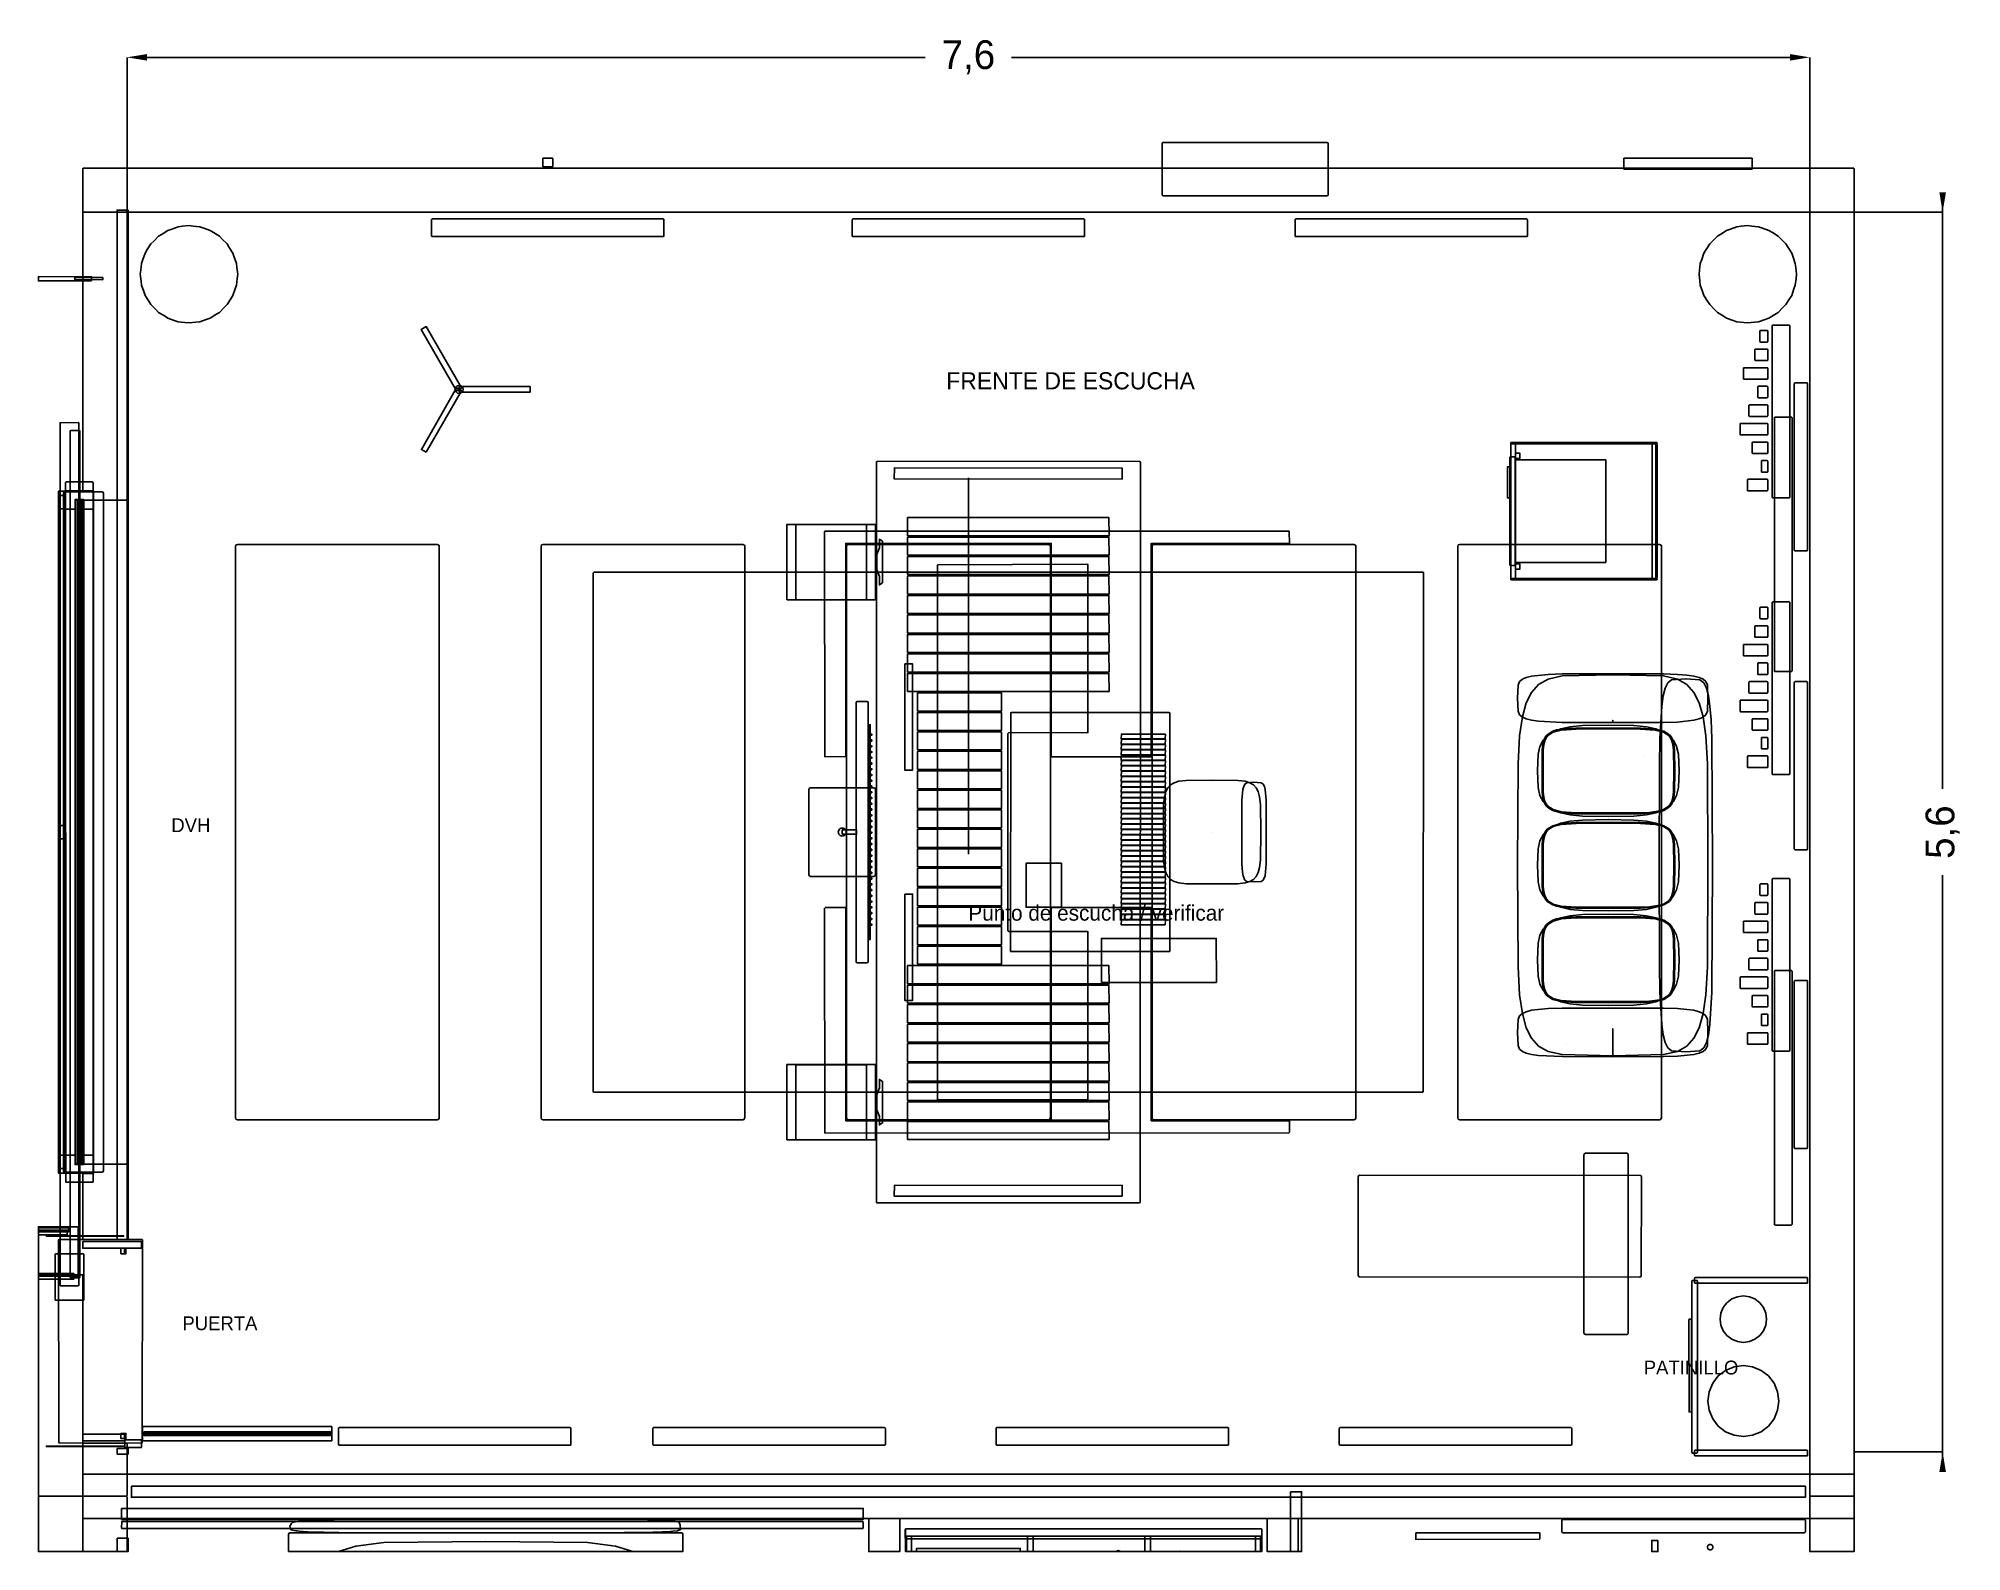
# Model space of a CAD drawing. Header units: metres. Extents: x 1133.8 to 1142.49, y -6.25 to 0.59.
import ezdxf

# ---------------------------------------------------------------- set-up
doc = ezdxf.new("R2010")
doc.units = ezdxf.units.M
for name, color, linetype in [('CORTE', 7, 'Continuous'), ('COTAS', 4, 'Continuous'), ('TEXTOS', 7, 'Continuous'), ('VISTA', 8, 'Continuous')]:
    doc.layers.add(name, color=color, linetype=linetype)
doc.dimstyles.get("Standard").update_dxf_attribs({"dimtxt": 2.5, "dimasz": 2.5, "dimexe": 1.25, "dimexo": 0.625, "dimtad": 1, "dimcen": 2.5, "dimazin": 3, "dimtfac": 1, "dimtmove": 0, "dimatfit": 3})

msp = doc.modelspace()

# ---------------------------------------------------------------- texts
at = {"layer": 'TEXTOS'}
for s, height, p in [('FRENTE DE ESCUCHA', 0.0775, (1137.9, -1)), ('DVH', 0.0625, (1134.4, -3)), ('Punto de escucha / verificar', 0.07, (1138, -3.4)), ('PUERTA', 0.0625, (1134.45, -5.25)), ('PATINILLO', 0.0625, (1141.05, -5.45))]:
    msp.add_text(s, height=height, dxfattribs=at).set_placement(p)

# ---------------------------------------------------------------- blocks, each defined once
blk = doc.blocks.new('_CLOSEDFILLED')
at = {"color": 0, "linetype": 'BYBLOCK'}
blk.add_solid([(-1, 0.164), (0, 0), (-1, -0.164)], dxfattribs=at)
blk = doc.blocks.new('*D1')
for p, q in [((1134.2, 0), (1134.2, 0.5)), ((1134.29, 0.5), (1137.805, 0.5)), ((1138.195, 0.5), (1141.71, 0.5)), ((1141.8, 0), (1141.8, 0.5))]:
    blk.add_line(p, q)
at = {"layer": 'Defpoints'}
for p in [(1134.2, 0.5), (1134.2, 0), (1141.8, 0)]:
    blk.add_point(p, dxfattribs=at)
at = {"layer": 'COTAS', "xscale": 0.09, "yscale": 0.09, "rotation": 180}
blk.add_blockref('_CLOSEDFILLED', (1134.2, 0.5), dxfattribs=at)
at = {"layer": 'COTAS', "xscale": 0.09, "yscale": 0.09}
blk.add_blockref('_CLOSEDFILLED', (1141.8, 0.5), dxfattribs=at)
at = {"layer": 'COTAS', "insert": (1138, 0.5), "char_height": 0.13, "attachment_point": 5}
blk.add_mtext('7,6', dxfattribs=at)
blk = doc.blocks.new('*D2')
for p, q in [((1142.4, -0.11), (1142.4, -2.805)), ((1142, -0.2), (1142.4, -0.2)), ((1142.4, -3.195), (1142.4, -5.89)), ((1142, -5.8), (1142.4, -5.8))]:
    blk.add_line(p, q)
at = {"layer": 'Defpoints'}
for p in [(1142, -0.2), (1142.4, -0.2), (1142, -5.8)]:
    blk.add_point(p, dxfattribs=at)
at = {"layer": 'COTAS', "xscale": 0.09, "yscale": 0.09}
for p, rotation in [((1142.4, -0.2), 270), ((1142.4, -5.8), 90)]:
    blk.add_blockref('_CLOSEDFILLED', p, dxfattribs=dict(at, rotation=rotation))
at = {"layer": 'COTAS', "insert": (1142.4, -3), "char_height": 0.13, "attachment_point": 5, "rotation": 90}
blk.add_mtext('5,6', dxfattribs=at)

# ---------------------------------------------------------------- dimensions: what is measured, and where the dimension line sits
at = {"layer": 'COTAS'}
dim = msp.add_linear_dim(base=(1134.2, 0.5), p1=(1134.2, 0), p2=(1141.8, 0), dimstyle='Standard', override={"dimtxt": 0.13, "dimasz": 0.09}, dxfattribs=at)
dim.commit()
dim.dimension.update_dxf_attribs({"geometry": '*D1', "text_midpoint": (1138, 0.5)})
dim = msp.add_linear_dim(base=(1142.4, -0.2), p1=(1142, -0.2), p2=(1142, -5.8), angle=90, dimstyle='Standard', override={"dimtxt": 0.13, "dimasz": 0.09}, dxfattribs=at)
dim.commit()
dim.dimension.update_dxf_attribs({"geometry": '*D2', "text_midpoint": (1142.4, -3)})

# ---------------------------------------------------------------- linework, layer by layer
at = {"layer": 'CORTE'}
for p, q in [((1138.8753, 0.1116), (1138.875, 0.1105)), ((1138.875, -0.0262), (1138.875, 0.1105)), ((1138.8753, 0.1116), (1138.8758, 0.1131)), ((1138.876, 0.1133), (1138.8758, 0.1131)), ((1138.876, 0.1133), (1138.8763, 0.1137)), ((1138.8763, 0.1137), (1138.8767, 0.114)), ((1138.8767, 0.114), (1138.8769, 0.1142)), ((1138.8769, 0.1142), (1138.8784, 0.1147)), ((1138.8784, 0.1147), (1138.8795, 0.115)), ((1138.8795, 0.115), (1139.318, 0.115)), ((1139.318, 0.115), (1139.6205, 0.115)), ((1139.6205, 0.115), (1139.622, 0.1145)), ((1139.622, 0.1145), (1139.6231, 0.1142)), ((1139.6231, 0.1142), (1139.6234, 0.1139)), ((1139.6234, 0.1139), (1139.6237, 0.1137)), ((1139.6237, 0.1137), (1139.624, 0.1133)), ((1139.6242, 0.1131), (1139.624, 0.1133)), ((1139.6242, 0.1131), (1139.6247, 0.1116)), ((1139.625, 0.1105), (1139.6247, 0.1116)), ((1139.625, 0.1105), (1139.625, -0.0262)), ((1136.0776, 0.0437), (1136.0775, 0.0433)), ((1136.0775, 0.0213), (1136.0775, 0.0433)), ((1136.0775, 0.0213), (1136.0775, 0.0067)), ((1136.0777, 0.0061), (1136.0775, 0.0067)), ((1136.0776, 0.0437), (1136.0778, 0.0443)), ((1136.0777, 0.0061), (1136.0778, 0.0057)), ((1136.0779, 0.0444), (1136.0778, 0.0443)), ((1136.0779, 0.0056), (1136.0778, 0.0057)), ((1136.0779, 0.0444), (1136.078, 0.0445)), ((1136.0779, 0.0056), (1136.078, 0.0055)), ((1136.078, 0.0445), (1136.0781, 0.0446)), ((1136.0781, 0.0054), (1136.078, 0.0055)), ((1136.0781, 0.0446), (1136.0782, 0.0447)), ((1136.0782, 0.0053), (1136.0781, 0.0054)), ((1136.0782, 0.0447), (1136.0788, 0.0449)), ((1136.0788, 0.0051), (1136.0782, 0.0053)), ((1136.0788, 0.0449), (1136.0792, 0.045)), ((1136.0792, 0.005), (1136.0788, 0.0051)), ((1136.0792, 0.045), (1136.1042, 0.045)), ((1136.1042, 0.005), (1136.0792, 0.005)), ((1136.1042, 0.045), (1136.1208, 0.045)), ((1136.1208, 0.005), (1136.1042, 0.005)), ((1136.1208, 0.045), (1136.1214, 0.0448)), ((1136.1214, 0.0052), (1136.1208, 0.005)), ((1136.1214, 0.0448), (1136.1218, 0.0447)), ((1136.1218, 0.0053), (1136.1214, 0.0052)), ((1136.1218, 0.0447), (1136.1219, 0.0446)), ((1136.1219, 0.0054), (1136.1218, 0.0053)), ((1136.1219, 0.0446), (1136.122, 0.0445)), ((1136.122, 0.0055), (1136.1219, 0.0054)), ((1136.122, 0.0445), (1136.1221, 0.0444)), ((1136.122, 0.0055), (1136.1221, 0.0056)), ((1136.1222, 0.0443), (1136.1221, 0.0444)), ((1136.1222, 0.0057), (1136.1221, 0.0056)), ((1136.1222, 0.0443), (1136.1224, 0.0437)), ((1136.1222, 0.0057), (1136.1223, 0.0061)), ((1136.1225, 0.0067), (1136.1223, 0.0061)), ((1136.1225, 0.0433), (1136.1224, 0.0437)), ((1136.1225, 0.0433), (1136.1225, 0.0213)), ((1136.1225, 0.0213), (1136.1225, 0.0213)), ((1136.1225, 0.0067), (1136.1225, 0.0213)), ((1138.875, -0.0262), (1138.875, -0.0262)), ((1138.875, -0.0262), (1138.875, -0.1205)), ((1139.625, -0.1205), (1139.625, -0.0262)), ((1138.8755, -0.122), (1138.875, -0.1205)), ((1138.8755, -0.122), (1138.8758, -0.1231)), ((1138.8761, -0.1234), (1138.8758, -0.1231)), ((1138.8761, -0.1234), (1138.8763, -0.1237)), ((1138.8767, -0.124), (1138.8763, -0.1237)), ((1138.8769, -0.1242), (1138.8767, -0.124)), ((1138.8784, -0.1247), (1138.8769, -0.1242)), ((1138.8795, -0.125), (1138.8784, -0.1247)), ((1139.318, -0.125), (1138.8795, -0.125)), ((1139.6205, -0.125), (1139.318, -0.125)), ((1139.622, -0.1245), (1139.6205, -0.125)), ((1139.6231, -0.1242), (1139.622, -0.1245)), ((1139.6234, -0.1239), (1139.6231, -0.1242)), ((1139.6237, -0.1237), (1139.6234, -0.1239)), ((1139.6237, -0.1237), (1139.6239, -0.1234)), ((1139.6242, -0.1231), (1139.6239, -0.1234)), ((1139.6242, -0.1231), (1139.6245, -0.122)), ((1139.625, -0.1205), (1139.6245, -0.122))]:
    msp.add_line(p, q, dxfattribs=at)
for points in [[(1134.001, -0.0017), (1134.0008, -0.0019), (1134.0003, -0.0034), (1134, -0.0045), (1134, -0.118), (1134, -0.1955), (1134.0005, -0.197), (1134.0008, -0.1981), (1134.0011, -0.1984), (1134.0013, -0.1987), (1134.0017, -0.199), (1134.0019, -0.1992), (1134.0034, -0.1997), (1134.0045, -0.2), (1138.7513, -0.2), (1141.9955, -0.2), (1141.997, -0.1995), (1141.9981, -0.1992), (1141.9984, -0.1989), (1141.9987, -0.1987), (1141.9989, -0.1984), (1141.9992, -0.1981), (1141.9995, -0.197), (1142, -0.1955), (1142, -0.118), (1142, -0.0045), (1141.9997, -0.0034), (1141.9992, -0.0019), (1141.999, -0.0017), (1141.9987, -0.0013), (1141.9984, -0.0011), (1141.9981, -0.0008), (1141.997, -0.0005), (1141.9955, 0), (1138.7513, 0), (1134.0045, 0), (1134.0034, -0.0003), (1134.0019, -0.0008), (1134.0017, -0.001), (1134.0013, -0.0013), (1134.001, -0.0017)], [(1141.801, -0.0017), (1141.8008, -0.0019), (1141.8003, -0.0034), (1141.8, -0.0045), (1141.8, -3.5632), (1141.8, -5.9955), (1141.8005, -5.997), (1141.8008, -5.9981), (1141.8011, -5.9984), (1141.8013, -5.9987), (1141.8017, -5.999), (1141.8019, -5.9992), (1141.8034, -5.9997), (1141.8045, -6), (1141.918, -6), (1141.9955, -6), (1141.997, -5.9995), (1141.9981, -5.9992), (1141.9984, -5.9989), (1141.9987, -5.9987), (1141.9989, -5.9984), (1141.9992, -5.9981), (1141.9995, -5.997), (1142, -5.9955), (1142, -3.5632), (1142, -0.0045), (1141.9997, -0.0034), (1141.9992, -0.0019), (1141.999, -0.0017), (1141.9987, -0.0013), (1141.9984, -0.0011), (1141.9981, -0.0008), (1141.997, -0.0005), (1141.9955, 0), (1141.918, 0), (1141.8045, 0), (1141.8034, -0.0003), (1141.8019, -0.0008), (1141.8017, -0.001), (1141.8013, -0.0013), (1141.801, -0.0017)], [(1137.4253, -2.9826), (1137.421, -2.9844), (1137.4173, -2.9873), (1137.4144, -2.991), (1137.4126, -2.9953), (1137.412, -3), (1137.4126, -3.0047), (1137.4144, -3.009), (1137.4173, -3.0127), (1137.421, -3.0156), (1137.4253, -3.0174), (1137.43, -3.018), (1137.4347, -3.0174), (1137.439, -3.0156), (1137.4427, -3.0127), (1137.4456, -3.009), (1137.4474, -3.0047), (1137.448, -3), (1137.4474, -2.9953), (1137.4456, -2.991), (1137.4427, -2.9873), (1137.439, -2.9844), (1137.4347, -2.9826), (1137.43, -2.982), (1137.4253, -2.9826)], [(1141.801, -6.0017), (1141.8008, -6.0019), (1141.8003, -6.0034), (1141.8, -6.0045), (1141.8, -6.25), (1142, -6.25), (1142, -6.0045), (1141.9997, -6.0034), (1141.9992, -6.0019), (1141.999, -6.0017), (1141.9987, -6.0013), (1141.9984, -6.0011), (1141.9981, -6.0008), (1141.997, -6.0005), (1141.9955, -6), (1141.918, -6), (1141.8045, -6), (1141.8034, -6.0003), (1141.8019, -6.0008), (1141.8017, -6.001), (1141.8013, -6.0013), (1141.801, -6.0017)], [(1137.5511, -6.1016), (1137.5508, -6.1019), (1137.5504, -6.1033), (1137.55, -6.1045), (1137.55, -6.25), (1137.69, -6.25), (1137.69, -6.1045), (1137.6896, -6.1033), (1137.6892, -6.1019), (1137.6889, -6.1016), (1137.6887, -6.1013), (1137.6884, -6.1011), (1137.6881, -6.1008), (1137.6869, -6.1004), (1137.6855, -6.1), (1137.6236, -6.1), (1137.5545, -6.1), (1137.5533, -6.1004), (1137.5519, -6.1008), (1137.5516, -6.1011), (1137.5513, -6.1013), (1137.5511, -6.1016)], [(1139.3511, -6.1016), (1139.3508, -6.1019), (1139.3504, -6.1033), (1139.35, -6.1045), (1139.35, -6.25), (1139.49, -6.25), (1139.49, -6.1045), (1139.4896, -6.1033), (1139.4892, -6.1019), (1139.4889, -6.1016), (1139.4887, -6.1013), (1139.4884, -6.1011), (1139.4881, -6.1008), (1139.4869, -6.1004), (1139.4855, -6.1), (1139.4236, -6.1), (1139.3545, -6.1), (1139.3533, -6.1004), (1139.3519, -6.1008), (1139.3516, -6.1011), (1139.3513, -6.1013), (1139.3511, -6.1016)]]:
    msp.add_lwpolyline(points, close=True, dxfattribs=at)
at = {"layer": 'VISTA'}
for p, q in [((1140.9601, 0.0436), (1140.96, 0.0433)), ((1140.96, 0.0106), (1140.96, 0.0433)), ((1140.96, 0.0106), (1140.96, -0.0033)), ((1140.9601, 0.0436), (1140.9603, 0.0443)), ((1140.9604, 0.0443), (1140.9603, 0.0443)), ((1140.9604, 0.0443), (1140.9605, 0.0445)), ((1140.9605, 0.0445), (1140.9607, 0.0446)), ((1140.9607, 0.0447), (1140.9614, 0.0449)), ((1140.9607, 0.0446), (1140.9607, 0.0447)), ((1140.9614, 0.0449), (1140.9617, 0.045)), ((1140.9617, 0.045), (1141.3663, 0.045)), ((1141.3663, 0.045), (1141.5383, 0.045)), ((1141.5383, 0.045), (1141.539, 0.0448)), ((1141.539, 0.0448), (1141.5393, 0.0447)), ((1141.5393, 0.0447), (1141.5394, 0.0446)), ((1141.5394, 0.0446), (1141.5395, 0.0445)), ((1141.5395, 0.0445), (1141.5396, 0.0443)), ((1141.5397, 0.0443), (1141.5396, 0.0443)), ((1141.5397, 0.0443), (1141.5399, 0.0436)), ((1141.54, 0.0433), (1141.5399, 0.0436)), ((1141.54, 0.0433), (1141.54, 0.0106)), ((1141.54, 0.0106), (1141.54, 0.0106)), ((1141.54, -0.0033), (1141.54, 0.0106)), ((1140.9602, -0.004), (1140.96, -0.0033)), ((1140.9602, -0.004), (1140.9603, -0.0043)), ((1140.9604, -0.0044), (1140.9603, -0.0043)), ((1140.9604, -0.0044), (1140.9605, -0.0045)), ((1140.9607, -0.0046), (1140.9605, -0.0045)), ((1140.9607, -0.0047), (1140.9607, -0.0046)), ((1140.9614, -0.0049), (1140.9607, -0.0047)), ((1140.9617, -0.005), (1140.9614, -0.0049)), ((1141.3663, -0.005), (1140.9617, -0.005)), ((1141.5383, -0.005), (1141.3663, -0.005)), ((1141.539, -0.0048), (1141.5383, -0.005)), ((1141.5393, -0.0047), (1141.539, -0.0048)), ((1141.5394, -0.0046), (1141.5393, -0.0047)), ((1141.5395, -0.0045), (1141.5394, -0.0046)), ((1141.5395, -0.0045), (1141.5396, -0.0044)), ((1141.5397, -0.0043), (1141.5396, -0.0044)), ((1141.5397, -0.0043), (1141.5398, -0.004)), ((1141.54, -0.0033), (1141.5398, -0.004)), ((1134.4496, -0.2634), (1134.48, -0.26)), ((1134.48, -0.26), (1134.4985, -0.2621)), ((1141.4896, -0.2634), (1141.52, -0.26)), ((1141.52, -0.26), (1141.5385, -0.2621)), ((1134.2917, -0.3688), (1134.308, -0.3428)), ((1134.308, -0.3428), (1134.3212, -0.3297)), ((1134.3212, -0.3297), (1134.3428, -0.308)), ((1134.3428, -0.308), (1134.3586, -0.2981)), ((1134.3586, -0.2981), (1134.3845, -0.2818)), ((1134.3845, -0.2818), (1134.4021, -0.2756)), ((1134.4021, -0.2756), (1134.431, -0.2655)), ((1134.431, -0.2655), (1134.4496, -0.2634)), ((1134.4985, -0.2621), (1134.529, -0.2655)), ((1134.529, -0.2655), (1134.5465, -0.2717)), ((1134.5465, -0.2717), (1134.5755, -0.2818)), ((1134.5755, -0.2818), (1134.5912, -0.2917)), ((1134.5912, -0.2917), (1134.6172, -0.308)), ((1134.6172, -0.308), (1134.6303, -0.3212)), ((1134.6303, -0.3212), (1134.652, -0.3428)), ((1134.652, -0.3428), (1134.6619, -0.3586)), ((1141.3317, -0.3688), (1141.348, -0.3428)), ((1141.348, -0.3428), (1141.3612, -0.3297)), ((1141.3612, -0.3297), (1141.3828, -0.308)), ((1141.3828, -0.308), (1141.3986, -0.2981)), ((1141.3986, -0.2981), (1141.4245, -0.2818)), ((1141.4245, -0.2818), (1141.4421, -0.2756)), ((1141.4421, -0.2756), (1141.471, -0.2655)), ((1141.471, -0.2655), (1141.4896, -0.2634)), ((1141.5385, -0.2621), (1141.569, -0.2655)), ((1141.569, -0.2655), (1141.5865, -0.2717)), ((1141.5865, -0.2717), (1141.6155, -0.2818)), ((1141.6155, -0.2818), (1141.6312, -0.2917)), ((1141.6312, -0.2917), (1141.6572, -0.308)), ((1141.6572, -0.308), (1141.6703, -0.3212)), ((1141.6703, -0.3212), (1141.692, -0.3428)), ((1141.692, -0.3428), (1141.7019, -0.3586)), ((1134.2621, -0.4615), (1134.2655, -0.431)), ((1134.2655, -0.431), (1134.2717, -0.4135)), ((1134.2717, -0.4135), (1134.2818, -0.3845)), ((1134.2818, -0.3845), (1134.2917, -0.3688)), ((1134.6619, -0.3586), (1134.6782, -0.3845)), ((1134.6782, -0.3845), (1134.6844, -0.4021)), ((1134.6844, -0.4021), (1134.6945, -0.431)), ((1134.6945, -0.431), (1134.6966, -0.4496)), ((1141.3021, -0.4615), (1141.3055, -0.431)), ((1141.3055, -0.431), (1141.3117, -0.4135)), ((1141.3117, -0.4135), (1141.3218, -0.3845)), ((1141.3218, -0.3845), (1141.3317, -0.3688)), ((1141.7019, -0.3586), (1141.7182, -0.3845)), ((1141.7182, -0.3845), (1141.7244, -0.4021)), ((1141.7244, -0.4021), (1141.7345, -0.431)), ((1141.7345, -0.431), (1141.7366, -0.4496)), ((1134.26, -0.48), (1134.2621, -0.4615)), ((1134.2634, -0.5104), (1134.26, -0.48)), ((1134.2655, -0.529), (1134.2634, -0.5104)), ((1134.6979, -0.4985), (1134.6945, -0.529)), ((1134.6966, -0.4496), (1134.7, -0.48)), ((1134.7, -0.48), (1134.6979, -0.4985)), ((1141.3, -0.48), (1141.3021, -0.4615)), ((1141.3034, -0.5104), (1141.3, -0.48)), ((1141.3055, -0.529), (1141.3034, -0.5104)), ((1141.7379, -0.4985), (1141.7345, -0.529)), ((1141.7366, -0.4496), (1141.74, -0.48)), ((1141.74, -0.48), (1141.7379, -0.4985)), ((1134.2756, -0.5579), (1134.2655, -0.529)), ((1134.2818, -0.5755), (1134.2756, -0.5579)), ((1134.2981, -0.6014), (1134.2818, -0.5755)), ((1134.308, -0.6172), (1134.2981, -0.6014)), ((1134.6683, -0.5912), (1134.652, -0.6172)), ((1134.6782, -0.5755), (1134.6683, -0.5912)), ((1134.6883, -0.5465), (1134.6782, -0.5755)), ((1134.6945, -0.529), (1134.6883, -0.5465)), ((1141.3156, -0.5579), (1141.3055, -0.529)), ((1141.3218, -0.5755), (1141.3156, -0.5579)), ((1141.3381, -0.6014), (1141.3218, -0.5755)), ((1141.348, -0.6172), (1141.3381, -0.6014)), ((1141.7083, -0.5912), (1141.692, -0.6172)), ((1141.7182, -0.5755), (1141.7083, -0.5912)), ((1141.7283, -0.5465), (1141.7182, -0.5755)), ((1141.7345, -0.529), (1141.7283, -0.5465)), ((1134.3297, -0.6388), (1134.308, -0.6172)), ((1134.3428, -0.652), (1134.3297, -0.6388)), ((1134.3688, -0.6683), (1134.3428, -0.652)), ((1134.3845, -0.6782), (1134.3688, -0.6683)), ((1134.4135, -0.6883), (1134.3845, -0.6782)), ((1134.431, -0.6945), (1134.4135, -0.6883)), ((1134.4615, -0.6979), (1134.431, -0.6945)), ((1134.529, -0.6945), (1134.5104, -0.6966)), ((1134.5579, -0.6844), (1134.529, -0.6945)), ((1134.5755, -0.6782), (1134.5579, -0.6844)), ((1134.6014, -0.6619), (1134.5755, -0.6782)), ((1134.6172, -0.652), (1134.6014, -0.6619)), ((1134.6388, -0.6303), (1134.6172, -0.652)), ((1134.652, -0.6172), (1134.6388, -0.6303)), ((1141.3697, -0.6388), (1141.348, -0.6172)), ((1141.3828, -0.652), (1141.3697, -0.6388)), ((1141.4088, -0.6683), (1141.3828, -0.652)), ((1141.4245, -0.6782), (1141.4088, -0.6683)), ((1141.4535, -0.6883), (1141.4245, -0.6782)), ((1141.471, -0.6945), (1141.4535, -0.6883)), ((1141.5015, -0.6979), (1141.471, -0.6945)), ((1141.569, -0.6945), (1141.5504, -0.6966)), ((1141.5979, -0.6844), (1141.569, -0.6945)), ((1141.6155, -0.6782), (1141.5979, -0.6844)), ((1141.6414, -0.6619), (1141.6155, -0.6782)), ((1141.6572, -0.652), (1141.6414, -0.6619)), ((1141.6788, -0.6303), (1141.6572, -0.652)), ((1141.692, -0.6172), (1141.6788, -0.6303)), ((1134.48, -0.7), (1134.4615, -0.6979)), ((1134.5104, -0.6966), (1134.48, -0.7)), ((1141.52, -0.7), (1141.5015, -0.6979)), ((1141.5504, -0.6966), (1141.52, -0.7)), ((1138, -3.1), (1138, -1.4)), ((1134.9432, -6.1235), (1134.935, -6.135)), ((1134.9368, -6.1416), (1134.935, -6.135)), ((1134.9368, -6.1416), (1134.9401, -6.1513)), ((1134.9479, -6.1527), (1134.9401, -6.1513)), ((1134.9432, -6.1235), (1134.9471, -6.1188)), ((1134.9587, -6.1154), (1134.9471, -6.1188)), ((1134.9479, -6.1527), (1134.9622, -6.1557)), ((1134.9587, -6.1154), (1134.9621, -6.1143)), ((1134.9742, -6.1122), (1134.9621, -6.1143)), ((1134.9679, -6.1563), (1134.9622, -6.1557)), ((1134.9679, -6.1563), (1134.9866, -6.1587)), ((1134.9742, -6.1122), (1134.9799, -6.1111)), ((1135.0008, -6.1098), (1134.9799, -6.1111)), ((1134.9948, -6.1594), (1134.9866, -6.1587)), ((1134.9948, -6.1594), (1135.0159, -6.1612)), ((1135.0008, -6.1098), (1135.0158, -6.1088)), ((1135.0538, -6.1078), (1135.0158, -6.1088)), ((1135.0356, -6.1618), (1135.0159, -6.1612)), ((1135.0356, -6.1618), (1135.0654, -6.1629)), ((1135.0538, -6.1078), (1135.071, -6.1074)), ((1135.0893, -6.1632), (1135.0654, -6.1629)), ((1135.1201, -6.1064), (1135.071, -6.1074)), ((1135.0893, -6.1632), (1135.1362, -6.1639)), ((1135.1201, -6.1064), (1135.1359, -6.1061)), ((1135.1905, -6.1054), (1135.1359, -6.1061)), ((1135.1566, -6.1641), (1135.1362, -6.1639)), ((1135.1566, -6.1641), (1135.2231, -6.1648)), ((1135.1905, -6.1054), (1135.2186, -6.105)), ((1135.2948, -6.1047), (1135.2186, -6.105)), ((1135.2603, -6.165), (1135.2231, -6.1648)), ((1135.2603, -6.165), (1135.3487, -6.1655)), ((1135.2948, -6.1047), (1135.3486, -6.1045)), ((1135.671, -6.1045), (1135.3486, -6.1045)), ((1135.538, -6.1656), (1135.3487, -6.1655)), ((1135.538, -6.1656), (1135.82, -6.1657)), ((1135.671, -6.1045), (1135.82, -6.1045)), ((1136.1673, -6.1047), (1135.82, -6.1045)), ((1135.9742, -6.1655), (1135.82, -6.1657)), ((1135.9742, -6.1655), (1136.2873, -6.1652)), ((1136.1673, -6.1047), (1136.2878, -6.1047)), ((1136.3174, -6.1651), (1136.2873, -6.1652)), ((1136.3749, -6.1049), (1136.2878, -6.1047)), ((1136.3174, -6.1651), (1136.4169, -6.1648)), ((1136.3749, -6.1049), (1136.4215, -6.105)), ((1136.4447, -6.1646), (1136.4169, -6.1648)), ((1136.4737, -6.1055), (1136.4215, -6.105)), ((1136.4447, -6.1646), (1136.5097, -6.1641)), ((1136.4737, -6.1055), (1136.5098, -6.1059)), ((1136.5359, -6.1636), (1136.5097, -6.1641)), ((1136.5509, -6.1068), (1136.5098, -6.1059)), ((1136.5359, -6.1636), (1136.5748, -6.1629)), ((1136.5509, -6.1068), (1136.5699, -6.1073)), ((1136.6056, -6.1086), (1136.5699, -6.1073)), ((1136.5888, -6.1622), (1136.5748, -6.1629)), ((1136.5888, -6.1622), (1136.618, -6.161)), ((1136.6056, -6.1086), (1136.6185, -6.109)), ((1136.6268, -6.1604), (1136.618, -6.161)), ((1136.6455, -6.1104), (1136.6185, -6.109)), ((1136.6268, -6.1604), (1136.6545, -6.1587)), ((1136.6455, -6.1104), (1136.6605, -6.1111)), ((1136.6644, -6.1578), (1136.6545, -6.1587)), ((1136.6756, -6.1129), (1136.6605, -6.1111)), ((1136.6644, -6.1578), (1136.6857, -6.1558)), ((1136.6756, -6.1129), (1136.6858, -6.1141)), ((1136.6917, -6.154), (1136.6857, -6.1558)), ((1136.6919, -6.1173), (1136.6858, -6.1141)), ((1136.6917, -6.154), (1136.7002, -6.1513)), ((1136.6919, -6.1173), (1136.6944, -6.1188)), ((1136.6975, -6.1308), (1136.6944, -6.1188)), ((1136.6975, -6.1308), (1136.6988, -6.135)), ((1136.6992, -6.1457), (1136.6988, -6.135)), ((1136.6992, -6.1457), (1136.7002, -6.1513))]:
    msp.add_line(p, q, dxfattribs=at)
for points in [[(1134.001, -0.0017), (1134.0008, -0.0019), (1134.0003, -0.0034), (1134, -0.0045), (1134, -0.8902), (1134, -1.458), (1134.0485, -1.458), (1134.0485, -1.5), (1134.118, -1.5), (1134.1955, -1.5), (1134.197, -1.4995), (1134.1981, -1.4992), (1134.1984, -1.4989), (1134.1987, -1.4987), (1134.1989, -1.4984), (1134.1992, -1.4981), (1134.1995, -1.497), (1134.2, -1.4955), (1134.2, -0.8902), (1134.2, -0.0045), (1134.1997, -0.0034), (1134.1992, -0.0019), (1134.199, -0.0017), (1134.1987, -0.0013), (1134.1984, -0.0011), (1134.1981, -0.0008), (1134.197, -0.0005), (1134.1955, 0), (1134.118, 0), (1134.0045, 0), (1134.0034, -0.0003), (1134.0019, -0.0008), (1134.0017, -0.001), (1134.0013, -0.0013), (1134.001, -0.0017)], [(1134.205, -4.84), (1134.205, -0.19), (1134.155, -0.19), (1134.155, -4.84), (1134.205, -4.84)], [(1135.576, -0.2317), (1135.5758, -0.2319), (1135.5752, -0.2338), (1135.575, -0.2345), (1135.575, -0.2863), (1135.575, -0.3055), (1135.5756, -0.3074), (1135.5758, -0.3081), (1135.5762, -0.3085), (1135.5763, -0.3087), (1135.5767, -0.309), (1135.5769, -0.3092), (1135.5788, -0.3098), (1135.5795, -0.31), (1136.3395, -0.31), (1136.6205, -0.31), (1136.6224, -0.3094), (1136.6231, -0.3092), (1136.6235, -0.3088), (1136.6237, -0.3087), (1136.6238, -0.3085), (1136.6242, -0.3081), (1136.6244, -0.3074), (1136.625, -0.3055), (1136.625, -0.2863), (1136.625, -0.2345), (1136.6248, -0.2338), (1136.6242, -0.2319), (1136.624, -0.2317), (1136.6237, -0.2313), (1136.6235, -0.2312), (1136.6231, -0.2308), (1136.6224, -0.2306), (1136.6205, -0.23), (1136.3395, -0.23), (1135.5795, -0.23), (1135.5788, -0.2302), (1135.5769, -0.2308), (1135.5767, -0.231), (1135.5763, -0.2313), (1135.576, -0.2317)], [(1137.476, -0.2317), (1137.4758, -0.2319), (1137.4752, -0.2338), (1137.475, -0.2345), (1137.475, -0.2863), (1137.475, -0.3055), (1137.4756, -0.3074), (1137.4758, -0.3081), (1137.4762, -0.3085), (1137.4763, -0.3087), (1137.4767, -0.309), (1137.4769, -0.3092), (1137.4788, -0.3098), (1137.4795, -0.31), (1138.2395, -0.31), (1138.5205, -0.31), (1138.5224, -0.3094), (1138.5231, -0.3092), (1138.5235, -0.3088), (1138.5237, -0.3087), (1138.5238, -0.3085), (1138.5242, -0.3081), (1138.5244, -0.3074), (1138.525, -0.3055), (1138.525, -0.2863), (1138.525, -0.2345), (1138.5248, -0.2338), (1138.5242, -0.2319), (1138.524, -0.2317), (1138.5237, -0.2313), (1138.5235, -0.2312), (1138.5231, -0.2308), (1138.5224, -0.2306), (1138.5205, -0.23), (1138.2395, -0.23), (1137.4795, -0.23), (1137.4788, -0.2302), (1137.4769, -0.2308), (1137.4767, -0.231), (1137.4763, -0.2313), (1137.476, -0.2317)], [(1139.476, -0.2317), (1139.4758, -0.2319), (1139.4752, -0.2338), (1139.475, -0.2345), (1139.475, -0.2863), (1139.475, -0.3055), (1139.4756, -0.3074), (1139.4758, -0.3081), (1139.4762, -0.3085), (1139.4763, -0.3087), (1139.4767, -0.309), (1139.4769, -0.3092), (1139.4788, -0.3098), (1139.4795, -0.31), (1140.2395, -0.31), (1140.5205, -0.31), (1140.5224, -0.3094), (1140.5231, -0.3092), (1140.5235, -0.3088), (1140.5237, -0.3087), (1140.5238, -0.3085), (1140.5242, -0.3081), (1140.5244, -0.3074), (1140.525, -0.3055), (1140.525, -0.2863), (1140.525, -0.2345), (1140.5248, -0.2338), (1140.5242, -0.2319), (1140.524, -0.2317), (1140.5237, -0.2313), (1140.5235, -0.2312), (1140.5231, -0.2308), (1140.5224, -0.2306), (1140.5205, -0.23), (1140.2395, -0.23), (1139.4795, -0.23), (1139.4788, -0.2302), (1139.4769, -0.2308), (1139.4767, -0.231), (1139.4763, -0.2313), (1139.476, -0.2317)], [(1134.039, -0.51), (1134.04, -0.491), (1133.8, -0.4903), (1133.8, -0.5098), (1134.039, -0.51)], [(1134.09, -0.505), (1134.09, -0.495), (1133.965, -0.495), (1133.965, -0.5043), (1134.09, -0.505)], [(1135.6887, -1.0065), (1135.7084, -0.9961), (1135.7113, -0.9935), (1135.5513, -0.7163), (1135.5288, -0.7293), (1135.6887, -1.0065)], [(1141.5756, -0.7346), (1141.575, -0.736), (1141.575, -0.784), (1141.5756, -0.7854), (1141.577, -0.786), (1141.608, -0.786), (1141.6094, -0.7854), (1141.61, -0.784), (1141.61, -0.736), (1141.6094, -0.7346), (1141.608, -0.734), (1141.577, -0.734), (1141.5756, -0.7346)], [(1141.6307, -0.7114), (1141.6306, -0.7115), (1141.6301, -0.7131), (1141.63, -0.7135), (1141.63, -1.3411), (1141.63, -1.4865), (1141.6305, -1.4881), (1141.6306, -1.4885), (1141.631, -1.4889), (1141.631, -1.489), (1141.6314, -1.4893), (1141.6315, -1.4894), (1141.6331, -1.4899), (1141.6335, -1.49), (1141.6928, -1.49), (1141.7065, -1.49), (1141.7081, -1.4895), (1141.7085, -1.4894), (1141.7089, -1.489), (1141.709, -1.489), (1141.709, -1.4889), (1141.7094, -1.4885), (1141.7095, -1.4881), (1141.71, -1.4865), (1141.71, -1.3411), (1141.71, -0.7135), (1141.7099, -0.7131), (1141.7094, -0.7115), (1141.7093, -0.7114), (1141.709, -0.711), (1141.7089, -0.711), (1141.7085, -0.7106), (1141.7081, -0.7105), (1141.7065, -0.71), (1141.6928, -0.71), (1141.6335, -0.71), (1141.6331, -0.7101), (1141.6315, -0.7106), (1141.6314, -0.7107), (1141.631, -0.711), (1141.6307, -0.7114)], [(1141.5526, -0.8186), (1141.552, -0.82), (1141.552, -0.868), (1141.5526, -0.8694), (1141.554, -0.87), (1141.608, -0.87), (1141.6094, -0.8694), (1141.61, -0.868), (1141.61, -0.82), (1141.6094, -0.8186), (1141.608, -0.818), (1141.554, -0.818), (1141.5526, -0.8186)], [(1141.5006, -0.9026), (1141.5, -0.904), (1141.5, -0.952), (1141.5006, -0.9534), (1141.502, -0.954), (1141.608, -0.954), (1141.6094, -0.9534), (1141.61, -0.952), (1141.61, -0.904), (1141.6094, -0.9026), (1141.608, -0.902), (1141.502, -0.902), (1141.5006, -0.9026)], [(1135.5514, -1.2837), (1135.7113, -1.0065), (1135.7049, -1.0015), (1135.6887, -0.9935), (1135.5295, -1.2716), (1135.5514, -1.2837)], [(1135.7, -1.018), (1135.7069, -1.0166), (1135.7127, -1.0127), (1135.7166, -1.0069), (1135.718, -1), (1135.7166, -0.9931), (1135.7127, -0.9873), (1135.7069, -0.9834), (1135.7, -0.982), (1135.6931, -0.9834), (1135.6873, -0.9873), (1135.6834, -0.9931), (1135.682, -1), (1135.6834, -1.0069), (1135.6873, -1.0127), (1135.6931, -1.0166), (1135.7, -1.018)], [(1135.7, -1.013), (1136.02, -1.013), (1136.0211, -1.005), (1136.02, -0.987), (1135.7, -0.987), (1135.7, -1.013)], [(1141.5656, -0.9866), (1141.565, -0.988), (1141.565, -1.036), (1141.5656, -1.0374), (1141.567, -1.038), (1141.608, -1.038), (1141.6094, -1.0374), (1141.61, -1.036), (1141.61, -0.988), (1141.6094, -0.9866), (1141.608, -0.986), (1141.567, -0.986), (1141.5656, -0.9866)], [(1141.7309, -0.9718), (1141.7308, -0.9719), (1141.7302, -0.9739), (1141.73, -0.9745), (1141.73, -1.5518), (1141.73, -1.7255), (1141.7306, -1.7275), (1141.7308, -1.7281), (1141.7312, -1.7285), (1141.7313, -1.7287), (1141.7318, -1.7291), (1141.7319, -1.7292), (1141.7339, -1.7298), (1141.7345, -1.73), (1141.7737, -1.73), (1141.7855, -1.73), (1141.7875, -1.7294), (1141.7881, -1.7292), (1141.7885, -1.7288), (1141.7887, -1.7287), (1141.7888, -1.7285), (1141.7892, -1.7281), (1141.7894, -1.7275), (1141.79, -1.7255), (1141.79, -1.5518), (1141.79, -0.9745), (1141.7898, -0.9739), (1141.7892, -0.9719), (1141.7891, -0.9718), (1141.7887, -0.9713), (1141.7885, -0.9712), (1141.7881, -0.9708), (1141.7875, -0.9706), (1141.7855, -0.97), (1141.7737, -0.97), (1141.7345, -0.97), (1141.7339, -0.9702), (1141.7319, -0.9708), (1141.7318, -0.9709), (1141.7313, -0.9713), (1141.7309, -0.9718)], [(1135.6451, -1.1192), (1135.6451, -1.1192), (1135.6451, -1.1192), (1135.6451, -1.1192)], [(1141.5256, -1.0706), (1141.525, -1.072), (1141.525, -1.12), (1141.5256, -1.1214), (1141.527, -1.122), (1141.608, -1.122), (1141.6094, -1.1214), (1141.61, -1.12), (1141.61, -1.072), (1141.6094, -1.0706), (1141.608, -1.07), (1141.527, -1.07), (1141.5256, -1.0706)], [(1141.641, -1.1267), (1141.6408, -1.1269), (1141.6402, -1.1287), (1141.64, -1.1295), (1141.64, -1.9296), (1141.64, -2.2705), (1141.6406, -2.2723), (1141.6408, -2.2731), (1141.6412, -2.2735), (1141.6413, -2.2737), (1141.6417, -2.274), (1141.6419, -2.2742), (1141.6437, -2.2748), (1141.6445, -2.275), (1141.6943, -2.275), (1141.7155, -2.275), (1141.7173, -2.2744), (1141.7181, -2.2742), (1141.7185, -2.2738), (1141.7187, -2.2737), (1141.7188, -2.2735), (1141.7192, -2.2731), (1141.7194, -2.2723), (1141.72, -2.2705), (1141.72, -1.9296), (1141.72, -1.1295), (1141.7198, -1.1287), (1141.7192, -1.1269), (1141.719, -1.1267), (1141.7187, -1.1263), (1141.7185, -1.1262), (1141.7181, -1.1258), (1141.7173, -1.1256), (1141.7155, -1.125), (1141.6943, -1.125), (1141.6445, -1.125), (1141.6437, -1.1252), (1141.6419, -1.1258), (1141.6417, -1.126), (1141.6413, -1.1263), (1141.641, -1.1267)], [(1133.8975, -5.0486), (1133.8992, -5.0503), (1133.9808, -5.0503), (1133.9825, -5.0486), (1133.9825, -1.1514), (1133.9808, -1.1497), (1133.898, -1.1505), (1133.8975, -5.0486)], [(1133.9425, -5.0119), (1133.9442, -5.0136), (1133.9858, -5.0136), (1133.9875, -5.0119), (1133.9875, -1.1881), (1133.9858, -1.1864), (1133.9442, -1.1864), (1133.9433, -1.1866), (1133.943, -1.1871), (1133.9425, -5.0119)], [(1133.9432, -1.1872), (1133.9432, -1.187), (1133.9432, -1.1872), (1133.9432, -1.1872)], [(1141.4856, -1.1546), (1141.485, -1.156), (1141.485, -1.204), (1141.4856, -1.2054), (1141.487, -1.206), (1141.608, -1.206), (1141.6094, -1.2054), (1141.61, -1.204), (1141.61, -1.156), (1141.6094, -1.1546), (1141.608, -1.154), (1141.487, -1.154), (1141.4856, -1.1546)], [(1133.9818, -1.2501), (1133.9818, -1.2501), (1133.9818, -1.2501), (1133.9818, -1.2501)], [(1133.9818, -1.2503), (1133.9818, -1.2519), (1133.9818, -1.2519), (1133.9818, -1.2503)], [(1140.451, -1.245), (1141.109, -1.245), (1141.1097, -1.2447), (1141.11, -1.244), (1141.11, -1.241), (1141.1097, -1.2403), (1141.109, -1.24), (1140.451, -1.24), (1140.4503, -1.2403), (1140.45, -1.241), (1140.45, -1.244), (1140.4503, -1.2447), (1140.451, -1.245)], [(1141.1097, -1.8547), (1141.1097, -1.2453), (1140.4503, -1.2453), (1140.4503, -1.8547), (1141.1097, -1.8547)], [(1140.472, -1.312), (1140.49, -1.312), (1140.4907, -1.3117), (1140.491, -1.311), (1140.491, -1.289), (1140.4907, -1.2883), (1140.49, -1.288), (1140.472, -1.288), (1140.4713, -1.2883), (1140.471, -1.289), (1140.471, -1.311), (1140.4713, -1.3117), (1140.472, -1.312)], [(1141.0888, -1.8588), (1141.0888, -1.2412), (1140.4712, -1.2412), (1140.4712, -1.8588), (1141.0888, -1.8588)], [(1141.106, -1.85), (1141.109, -1.85), (1141.1097, -1.8498), (1141.11, -1.8492), (1141.11, -1.2508), (1141.1097, -1.2502), (1141.109, -1.25), (1141.106, -1.25), (1141.1053, -1.2502), (1141.105, -1.2508), (1141.105, -1.8492), (1141.1053, -1.8498), (1141.106, -1.85)], [(1141.5406, -1.2386), (1141.54, -1.24), (1141.54, -1.288), (1141.5406, -1.2894), (1141.542, -1.29), (1141.608, -1.29), (1141.6094, -1.2894), (1141.61, -1.288), (1141.61, -1.24), (1141.6094, -1.2386), (1141.608, -1.238), (1141.542, -1.238), (1141.5406, -1.2386)], [(1137.5881, -4.675), (1138.7719, -4.675), (1138.7757, -4.673), (1138.7765, -1.3298), (1138.7746, -1.3259), (1137.5881, -1.325), (1137.5843, -1.327), (1137.5843, -4.673), (1137.5881, -4.675)], [(1138.694, -1.405), (1138.695, -1.356), (1137.666, -1.355), (1137.6653, -1.4047), (1138.694, -1.405)], [(1140.446, -1.49), (1140.446, -1.35), (1140.434, -1.35), (1140.434, -1.49), (1140.446, -1.49)], [(1140.446, -1.49), (1140.446, -1.35), (1140.434, -1.35), (1140.434, -1.49), (1140.446, -1.49)], [(1140.446, -1.49), (1140.446, -1.35), (1140.434, -1.35), (1140.434, -1.49), (1140.446, -1.49)], [(1140.446, -1.49), (1140.446, -1.35), (1140.434, -1.35), (1140.434, -1.49), (1140.446, -1.49)], [(1140.446, -1.49), (1140.446, -1.35), (1140.434, -1.35), (1140.434, -1.49), (1140.446, -1.49)], [(1140.446, -1.49), (1140.446, -1.35), (1140.434, -1.35), (1140.434, -1.49), (1140.446, -1.49)], [(1140.446, -1.49), (1140.446, -1.35), (1140.434, -1.35), (1140.434, -1.49), (1140.446, -1.49)], [(1140.446, -1.49), (1140.446, -1.35), (1140.434, -1.35), (1140.434, -1.49), (1140.446, -1.49)], [(1140.4475, -1.795), (1140.4665, -1.795), (1140.4695, -1.792), (1140.4695, -1.308), (1140.4665, -1.305), (1140.4475, -1.305), (1140.4445, -1.308), (1140.4445, -1.792), (1140.4475, -1.795)], [(1140.4475, -1.795), (1140.4665, -1.795), (1140.4695, -1.792), (1140.4695, -1.308), (1140.4665, -1.305), (1140.4475, -1.305), (1140.4445, -1.308), (1140.4445, -1.792), (1140.4475, -1.795)], [(1140.4475, -1.795), (1140.4665, -1.795), (1140.4695, -1.792), (1140.4695, -1.308), (1140.4665, -1.305), (1140.4475, -1.305), (1140.4445, -1.308), (1140.4445, -1.792), (1140.4475, -1.795)], [(1140.4475, -1.795), (1140.4665, -1.795), (1140.4695, -1.792), (1140.4695, -1.308), (1140.4665, -1.305), (1140.4475, -1.305), (1140.4445, -1.308), (1140.4445, -1.792), (1140.4475, -1.795)], [(1140.4475, -1.795), (1140.4665, -1.795), (1140.4695, -1.792), (1140.4695, -1.308), (1140.4665, -1.305), (1140.4475, -1.305), (1140.4445, -1.308), (1140.4445, -1.792), (1140.4475, -1.795)], [(1140.4475, -1.795), (1140.4665, -1.795), (1140.4695, -1.792), (1140.4695, -1.308), (1140.4665, -1.305), (1140.4475, -1.305), (1140.4445, -1.308), (1140.4445, -1.792), (1140.4475, -1.795)], [(1140.4475, -1.795), (1140.4665, -1.795), (1140.4695, -1.792), (1140.4695, -1.308), (1140.4665, -1.305), (1140.4475, -1.305), (1140.4445, -1.308), (1140.4445, -1.792), (1140.4475, -1.795)], [(1140.4475, -1.795), (1140.4665, -1.795), (1140.4695, -1.792), (1140.4695, -1.308), (1140.4665, -1.305), (1140.4475, -1.305), (1140.4445, -1.308), (1140.4445, -1.792), (1140.4475, -1.795)], [(1140.8787, -1.7822), (1140.8787, -1.3178), (1140.4693, -1.3178), (1140.4693, -1.7822), (1140.8787, -1.7822)], [(1140.8787, -1.7822), (1140.8787, -1.3178), (1140.4693, -1.3178), (1140.4693, -1.7822), (1140.8787, -1.7822)], [(1140.8787, -1.7822), (1140.8787, -1.3178), (1140.4693, -1.3178), (1140.4693, -1.7822), (1140.8787, -1.7822)], [(1140.8787, -1.7822), (1140.8787, -1.3178), (1140.4693, -1.3178), (1140.4693, -1.7822), (1140.8787, -1.7822)], [(1140.8787, -1.7822), (1140.8787, -1.3178), (1140.4693, -1.3178), (1140.4693, -1.7822), (1140.8787, -1.7822)], [(1140.8787, -1.7822), (1140.8787, -1.3178), (1140.4693, -1.3178), (1140.4693, -1.7822), (1140.8787, -1.7822)], [(1140.8787, -1.7822), (1140.8787, -1.3178), (1140.4693, -1.3178), (1140.4693, -1.7822), (1140.8787, -1.7822)], [(1140.8787, -1.7822), (1140.8787, -1.3178), (1140.4693, -1.3178), (1140.4693, -1.7822), (1140.8787, -1.7822)], [(1141.5826, -1.3226), (1141.582, -1.324), (1141.582, -1.372), (1141.5826, -1.3734), (1141.584, -1.374), (1141.608, -1.374), (1141.6094, -1.3734), (1141.61, -1.372), (1141.61, -1.324), (1141.6094, -1.3226), (1141.608, -1.322), (1141.584, -1.322), (1141.5826, -1.3226)], [(1133.92, -1.54), (1133.92, -1.5182), (1133.92, -1.46), (1133.9118, -1.46), (1133.89, -1.46), (1133.89, -1.4818), (1133.89, -1.54), (1133.8982, -1.54), (1133.92, -1.54)], [(1133.913, -4.5309), (1133.9148, -4.5351), (1133.919, -4.5369), (1134.087, -4.5369), (1134.0912, -4.5351), (1134.093, -4.5309), (1134.093, -1.4691), (1134.0912, -1.4649), (1134.087, -1.4631), (1133.919, -1.4631), (1133.9148, -1.4649), (1133.913, -1.4691), (1133.913, -4.5309)], [(1133.9215, -4.5369), (1133.9225, -4.5369), (1133.9225, -1.4631), (1133.9215, -4.5369)], [(1133.9237, -4.5808), (1133.9265, -4.582), (1134.0435, -4.582), (1134.0463, -4.5808), (1134.0475, -4.578), (1134.0475, -1.422), (1134.0463, -1.4192), (1134.0435, -1.418), (1133.9265, -1.418), (1133.9237, -1.4192), (1133.9225, -1.422), (1133.9237, -4.5808)], [(1133.9233, -1.4606), (1133.9232, -1.4607), (1133.9227, -1.4624), (1133.9225, -1.463), (1133.9225, -1.5182), (1133.9225, -1.537), (1133.9231, -1.5387), (1133.9232, -1.5393), (1133.9236, -1.5397), (1133.9237, -1.5398), (1133.9241, -1.5402), (1133.9242, -1.5403), (1133.9259, -1.5408), (1133.9265, -1.541), (1133.9655, -1.541), (1133.9655, -1.498), (1134.0045, -1.498), (1134.0045, -1.541), (1134.0137, -1.541), (1134.0435, -1.541), (1134.0452, -1.5404), (1134.0458, -1.5403), (1134.0462, -1.5399), (1134.0463, -1.5398), (1134.0464, -1.5397), (1134.0468, -1.5393), (1134.0469, -1.5387), (1134.0475, -1.537), (1134.0475, -1.5182), (1134.0475, -1.463), (1134.0473, -1.4624), (1134.0468, -1.4607), (1134.0467, -1.4606), (1134.0463, -1.4602), (1134.0462, -1.4601), (1134.0458, -1.4597), (1134.0452, -1.4596), (1134.0435, -1.459), (1134.0137, -1.459), (1133.9265, -1.459), (1133.9259, -1.4592), (1133.9242, -1.4597), (1133.9241, -1.4598), (1133.9237, -1.4602), (1133.9233, -1.4606)], [(1133.9225, -4.5369), (1134.0475, -4.5369), (1134.0475, -1.4631), (1133.9225, -1.4631), (1133.9225, -4.5369)], [(1133.9242, -1.4197), (1133.924, -1.4202), (1133.924, -1.4195), (1133.9242, -1.4197)], [(1134.0458, -1.4197), (1134.0453, -1.4195), (1134.046, -1.4195), (1134.0458, -1.4197)], [(1134.0475, -4.5369), (1134.0485, -4.5369), (1134.0485, -1.4631), (1134.0475, -4.5369)], [(1141.5186, -1.4066), (1141.518, -1.408), (1141.518, -1.456), (1141.5186, -1.4574), (1141.52, -1.458), (1141.608, -1.458), (1141.6094, -1.4574), (1141.61, -1.456), (1141.61, -1.408), (1141.6094, -1.4066), (1141.608, -1.406), (1141.52, -1.406), (1141.5186, -1.4066)], [(1133.89, -1.48), (1133.89, -4.52), (1133.92, -4.52), (1133.92, -1.48), (1133.89, -1.48)], [(1133.9655, -4.5), (1133.9675, -4.5), (1133.9675, -1.5), (1133.9655, -1.5), (1133.9655, -4.5)], [(1133.9655, -1.5), (1133.9655, -1.512), (1133.9675, -1.512), (1133.9675, -1.5), (1133.9655, -1.5)], [(1133.9765, -4.5), (1133.9765, -3.7326), (1133.9765, -1.5), (1133.9742, -1.5), (1133.9675, -1.5), (1133.9675, -2.2674), (1133.9675, -4.5), (1133.9698, -4.5), (1133.9765, -4.5)], [(1133.9765, -4.5), (1133.9785, -4.5), (1133.9785, -1.5), (1133.9765, -1.5), (1133.9765, -4.5)], [(1133.9765, -1.5), (1133.9765, -1.512), (1133.9785, -1.512), (1133.9785, -1.5), (1133.9765, -1.5)], [(1133.9785, -4.4955), (1133.9915, -4.4955), (1133.9915, -1.5045), (1133.9785, -1.5045), (1133.9785, -4.4955)], [(1133.9785, -1.5045), (1133.9785, -1.5105), (1133.9915, -1.5105), (1133.9915, -1.5045), (1133.9785, -1.5045)], [(1133.9915, -4.4955), (1133.9935, -4.4955), (1133.9935, -1.5045), (1133.9915, -1.5045), (1133.9915, -4.4955)], [(1133.9915, -1.5045), (1133.9915, -1.5165), (1133.9935, -1.5165), (1133.9935, -1.5045), (1133.9915, -1.5045)], [(1134.0025, -4.4955), (1134.0025, -3.7326), (1134.0025, -1.5045), (1134.0002, -1.5045), (1133.9935, -1.5045), (1133.9935, -2.2674), (1133.9935, -4.4955), (1133.9958, -4.4955), (1134.0025, -4.4955)], [(1134.0045, -4.5), (1134.1955, -4.5), (1134.2, -4.4955), (1134.2, -1.5045), (1134.1955, -1.5), (1134.0045, -1.5), (1134, -1.5045), (1134, -4.4955), (1134.0045, -4.5)], [(1134.0025, -4.4955), (1134.0045, -4.4955), (1134.0045, -1.5045), (1134.0025, -1.5045), (1134.0025, -4.4955)], [(1134.0025, -1.5045), (1134.0025, -1.5165), (1134.0045, -1.5165), (1134.0045, -1.5045), (1134.0025, -1.5045)], [(1137.1804, -1.6104), (1137.1803, -1.6105), (1137.1802, -1.6107), (1137.18, -1.6111), (1137.18, -1.7373), (1137.18, -1.9489), (1137.1801, -1.9491), (1137.1803, -1.9495), (1137.1803, -1.9496), (1137.1804, -1.9497), (1137.1805, -1.9497), (1137.1806, -1.9498), (1137.181, -1.9499), (1137.1815, -1.95), (1137.3298, -1.95), (1137.5785, -1.95), (1137.5788, -1.9499), (1137.5794, -1.9498), (1137.5794, -1.9497), (1137.5796, -1.9497), (1137.5797, -1.9496), (1137.5797, -1.9495), (1137.5799, -1.9491), (1137.58, -1.9489), (1137.58, -1.7373), (1137.58, -1.6111), (1137.5798, -1.6107), (1137.5797, -1.6105), (1137.5796, -1.6104), (1137.5796, -1.6103), (1137.5794, -1.6103), (1137.5794, -1.6102), (1137.5788, -1.6101), (1137.5785, -1.61), (1137.3298, -1.61), (1137.1815, -1.61), (1137.181, -1.6101), (1137.1806, -1.6102), (1137.1805, -1.6103), (1137.1804, -1.6103), (1137.1804, -1.6104)], [(1137.2217, -1.6107), (1137.22, -1.6117), (1137.2203, -1.9493), (1137.2207, -1.9483), (1137.2217, -1.95), (1137.5393, -1.9497), (1137.5383, -1.9493), (1137.54, -1.9483), (1137.5397, -1.6107), (1137.2217, -1.6107)], [(1137.446, -2.66), (1137.446, -1.696), (1138.374, -1.696), (1138.374, -2.66), (1138.826, -2.66), (1138.826, -1.696), (1139.45, -1.696), (1139.4492, -1.6419), (1139.4455, -1.64), (1137.3519, -1.6408), (1137.35, -1.6445), (1137.3513, -2.6587), (1137.446, -2.66)], [(1137.7256, -1.661), (1138.635, -1.6604), (1138.6344, -1.579), (1137.7256, -1.5792), (1137.7256, -1.661)], [(1134.69, -4.291), (1134.6917, -4.2962), (1134.699, -4.3), (1135.601, -4.3), (1135.6062, -4.2983), (1135.61, -4.291), (1135.61, -1.709), (1135.6083, -1.7038), (1135.601, -1.7), (1134.699, -1.7), (1134.6926, -1.7026), (1134.69, -1.709), (1134.69, -4.291)], [(1136.07, -4.291), (1136.0717, -4.2962), (1136.079, -4.3), (1136.981, -4.3), (1136.9862, -4.2983), (1136.99, -4.291), (1136.99, -1.709), (1136.9883, -1.7038), (1136.981, -1.7), (1136.079, -1.7), (1136.0726, -1.7026), (1136.07, -1.709), (1136.07, -4.291)], [(1137.45, -4.291), (1137.4517, -4.2962), (1137.459, -4.3), (1138.361, -4.3), (1138.3662, -4.2983), (1138.37, -4.291), (1138.37, -1.709), (1138.3683, -1.7038), (1138.361, -1.7), (1137.459, -1.7), (1137.4526, -1.7026), (1137.45, -1.709), (1137.45, -4.291)], [(1137.586, -1.814), (1137.598, -1.8449), (1137.598, -1.883), (1137.612, -1.8737), (1137.612, -1.6863), (1137.598, -1.677), (1137.598, -1.7151), (1137.586, -1.746), (1137.586, -1.814)], [(1137.7256, -1.749), (1138.635, -1.7484), (1138.6344, -1.667), (1137.7256, -1.6672), (1137.7256, -1.749)], [(1138.83, -4.291), (1138.8317, -4.2962), (1138.839, -4.3), (1139.741, -4.3), (1139.7462, -4.2983), (1139.75, -4.291), (1139.75, -1.709), (1139.7483, -1.7038), (1139.741, -1.7), (1138.839, -1.7), (1138.8326, -1.7026), (1138.83, -1.709), (1138.83, -4.291)], [(1140.21, -4.291), (1140.2117, -4.2962), (1140.219, -4.3), (1141.121, -4.3), (1141.1262, -4.2983), (1141.13, -4.291), (1141.13, -1.709), (1141.1283, -1.7038), (1141.121, -1.7), (1140.219, -1.7), (1140.2126, -1.7026), (1140.21, -1.709), (1140.21, -4.291)], [(1137.7256, -1.837), (1138.635, -1.8364), (1138.6344, -1.755), (1137.7256, -1.7552), (1137.7256, -1.837)], [(1137.86, -1.7919), (1137.86, -4.2081), (1137.862, -4.21), (1138.538, -4.21), (1138.54, -4.2081), (1138.54, -3.4494), (1138.181, -3.4484), (1138.1786, -3.446), (1138.1786, -2.554), (1138.181, -2.5516), (1138.54, -2.5506), (1138.54, -1.7919), (1138.538, -1.79), (1137.86, -1.7919)], [(1140.472, -1.812), (1140.49, -1.812), (1140.4907, -1.8117), (1140.491, -1.811), (1140.491, -1.789), (1140.4907, -1.7883), (1140.49, -1.788), (1140.472, -1.788), (1140.4713, -1.7883), (1140.471, -1.789), (1140.471, -1.811), (1140.4713, -1.8117), (1140.472, -1.812)], [(1136.305, -4.1705), (1136.3069, -4.1742), (1140.0505, -4.175), (1140.0542, -4.1731), (1140.055, -1.8295), (1140.0531, -1.8258), (1136.3095, -1.825), (1136.305, -1.8295), (1136.305, -4.1705)], [(1137.7256, -1.925), (1138.635, -1.9244), (1138.6344, -1.843), (1137.7256, -1.8432), (1137.7256, -1.925)], [(1140.451, -1.86), (1141.109, -1.86), (1141.1097, -1.8597), (1141.11, -1.859), (1141.11, -1.856), (1141.1097, -1.8553), (1141.109, -1.855), (1140.451, -1.855), (1140.4503, -1.8553), (1140.45, -1.856), (1140.45, -1.859), (1140.4503, -1.8597), (1140.451, -1.86)], [(1137.7256, -2.013), (1138.635, -2.0124), (1138.6344, -1.931), (1137.7256, -1.9312), (1137.7256, -2.013)], [(1141.5756, -1.9846), (1141.575, -1.986), (1141.575, -2.034), (1141.5756, -2.0354), (1141.577, -2.036), (1141.608, -2.036), (1141.6094, -2.0354), (1141.61, -2.034), (1141.61, -1.986), (1141.6094, -1.9846), (1141.608, -1.984), (1141.577, -1.984), (1141.5756, -1.9846)], [(1141.6307, -1.9614), (1141.6306, -1.9615), (1141.6301, -1.9631), (1141.63, -1.9635), (1141.63, -2.5911), (1141.63, -2.7365), (1141.6305, -2.7381), (1141.6306, -2.7385), (1141.631, -2.7389), (1141.631, -2.739), (1141.6314, -2.7393), (1141.6315, -2.7394), (1141.6331, -2.7399), (1141.6335, -2.74), (1141.6928, -2.74), (1141.7065, -2.74), (1141.7081, -2.7395), (1141.7085, -2.7394), (1141.7089, -2.739), (1141.709, -2.739), (1141.709, -2.7389), (1141.7094, -2.7385), (1141.7095, -2.7381), (1141.71, -2.7365), (1141.71, -2.5911), (1141.71, -1.9635), (1141.7099, -1.9631), (1141.7094, -1.9615), (1141.7093, -1.9614), (1141.709, -1.961), (1141.7089, -1.961), (1141.7085, -1.9606), (1141.7081, -1.9605), (1141.7065, -1.96), (1141.6928, -1.96), (1141.6335, -1.96), (1141.6331, -1.9601), (1141.6315, -1.9606), (1141.6314, -1.9607), (1141.631, -1.961), (1141.6307, -1.9614)], [(1137.7256, -2.101), (1138.635, -2.1004), (1138.6344, -2.019), (1137.7256, -2.0192), (1137.7256, -2.101)], [(1141.5526, -2.0686), (1141.552, -2.07), (1141.552, -2.118), (1141.5526, -2.1194), (1141.554, -2.12), (1141.608, -2.12), (1141.6094, -2.1194), (1141.61, -2.118), (1141.61, -2.07), (1141.6094, -2.0686), (1141.608, -2.068), (1141.554, -2.068), (1141.5526, -2.0686)], [(1137.7256, -2.189), (1138.635, -2.1884), (1138.6344, -2.107), (1137.7256, -2.1072), (1137.7256, -2.189)], [(1141.5006, -2.1526), (1141.5, -2.154), (1141.5, -2.202), (1141.5006, -2.2034), (1141.502, -2.204), (1141.608, -2.204), (1141.6094, -2.2034), (1141.61, -2.202), (1141.61, -2.154), (1141.6094, -2.1526), (1141.608, -2.152), (1141.502, -2.152), (1141.5006, -2.1526)], [(1137.7125, -2.24), (1137.7125, -2.72), (1137.7475, -2.72), (1137.7475, -2.24), (1137.7125, -2.24)], [(1137.7256, -2.277), (1138.635, -2.2764), (1138.6344, -2.195), (1137.7256, -2.1952), (1137.7256, -2.277)], [(1141.5656, -2.2366), (1141.565, -2.238), (1141.565, -2.286), (1141.5656, -2.2874), (1141.567, -2.288), (1141.608, -2.288), (1141.6094, -2.2874), (1141.61, -2.286), (1141.61, -2.238), (1141.6094, -2.2366), (1141.608, -2.236), (1141.567, -2.236), (1141.5656, -2.2366)], [(1137.7256, -2.365), (1138.635, -2.3644), (1138.6344, -2.283), (1137.7256, -2.2832), (1137.7256, -2.365)], [(1140.5432, -2.4949), (1140.575, -2.4994), (1140.681, -2.5044), (1140.91, -2.505), (1140.91, -2.4945), (1140.91, -2.505), (1141.139, -2.5044), (1141.2022, -2.5026), (1141.2768, -2.4949), (1141.3007, -2.4888), (1141.3183, -2.4807), (1141.3305, -2.4698), (1141.3376, -2.4536), (1141.34, -2.395), (1141.3376, -2.3364), (1141.3305, -2.3202), (1141.3183, -2.3093), (1141.3007, -2.3012), (1141.2768, -2.2951), (1141.245, -2.2906), (1141.2022, -2.2874), (1141.139, -2.2856), (1140.681, -2.2856), (1140.6178, -2.2874), (1140.5432, -2.2951), (1140.5193, -2.3012), (1140.5017, -2.3093), (1140.4895, -2.3202), (1140.4824, -2.3364), (1140.48, -2.395), (1140.4824, -2.4536), (1140.4895, -2.4698), (1140.5017, -2.4807), (1140.5193, -2.4888), (1140.5432, -2.4949)], [(1140.5432, -3.9313), (1140.575, -3.9666), (1140.6178, -3.991), (1140.681, -4.0053), (1140.91, -4.01), (1140.91, -3.8884), (1140.91, -4.01), (1141.139, -4.0053), (1141.2022, -3.991), (1141.245, -3.9666), (1141.2768, -3.9313), (1141.3007, -3.8835), (1141.3183, -3.8201), (1141.3305, -3.7345), (1141.3376, -3.6079), (1141.34, -3.15), (1141.3376, -2.6921), (1141.3305, -2.5655), (1141.3183, -2.4799), (1141.3007, -2.4165), (1141.2768, -2.3687), (1141.245, -2.3334), (1141.2022, -2.309), (1141.139, -2.2947), (1140.91, -2.29), (1140.681, -2.2947), (1140.6178, -2.309), (1140.575, -2.3334), (1140.5432, -2.3687), (1140.5193, -2.4165), (1140.5017, -2.4799), (1140.4895, -2.5655), (1140.4824, -2.6921), (1140.48, -3.15), (1140.4824, -3.6079), (1140.4895, -3.7345), (1140.5017, -3.8201), (1140.5193, -3.8835), (1140.5432, -3.9313)], [(1141.1376, -3.9157), (1141.1465, -3.9503), (1141.1584, -3.9741), (1141.1761, -3.9882), (1141.24, -3.9928), (1141.3039, -3.9882), (1141.3216, -3.9741), (1141.3335, -3.9503), (1141.3423, -3.9157), (1141.349, -3.8688), (1141.3573, -3.7228), (1141.36, -3.15), (1141.3573, -2.5772), (1141.3539, -2.4933), (1141.349, -2.4312), (1141.3423, -2.3843), (1141.3335, -2.3497), (1141.3216, -2.3259), (1141.3039, -2.3118), (1141.24, -2.3072), (1141.1761, -2.3118), (1141.1584, -2.3259), (1141.1465, -2.3497), (1141.1376, -2.3843), (1141.131, -2.4312), (1141.1227, -2.5772), (1141.1207, -2.7012), (1141.12, -3.15), (1141.1207, -3.5988), (1141.1227, -3.7228), (1141.131, -3.8688), (1141.1376, -3.9157)], [(1141.5256, -2.3206), (1141.525, -2.322), (1141.525, -2.37), (1141.5256, -2.3714), (1141.527, -2.372), (1141.608, -2.372), (1141.6094, -2.3714), (1141.61, -2.37), (1141.61, -2.322), (1141.6094, -2.3206), (1141.608, -2.32), (1141.527, -2.32), (1141.5256, -2.3206)], [(1141.7309, -2.3218), (1141.7308, -2.3219), (1141.7302, -2.3239), (1141.73, -2.3245), (1141.73, -2.9018), (1141.73, -3.0755), (1141.7306, -3.0775), (1141.7308, -3.0781), (1141.7312, -3.0785), (1141.7313, -3.0787), (1141.7318, -3.0791), (1141.7319, -3.0792), (1141.7339, -3.0798), (1141.7345, -3.08), (1141.7737, -3.08), (1141.7855, -3.08), (1141.7875, -3.0794), (1141.7881, -3.0792), (1141.7885, -3.0788), (1141.7887, -3.0787), (1141.7888, -3.0785), (1141.7892, -3.0781), (1141.7894, -3.0775), (1141.79, -3.0755), (1141.79, -2.9018), (1141.79, -2.3245), (1141.7898, -2.3239), (1141.7892, -2.3219), (1141.7891, -2.3218), (1141.7887, -2.3213), (1141.7885, -2.3212), (1141.7881, -2.3208), (1141.7875, -2.3206), (1141.7855, -2.32), (1141.7737, -2.32), (1141.7345, -2.32), (1141.7339, -2.3202), (1141.7319, -2.3208), (1141.7318, -2.3209), (1141.7313, -2.3213), (1141.7309, -2.3218)], [(1137.4935, -2.4118), (1137.4933, -2.4121), (1137.4929, -2.4137), (1137.4925, -2.4149), (1137.4925, -3.0646), (1137.4925, -3.5851), (1137.493, -3.5867), (1137.4933, -3.5879), (1137.4936, -3.5883), (1137.4938, -3.5886), (1137.4941, -3.5889), (1137.4944, -3.5891), (1137.4958, -3.5896), (1137.497, -3.59), (1137.5225, -3.59), (1137.543, -3.59), (1137.5444, -3.5895), (1137.5456, -3.5891), (1137.5459, -3.5888), (1137.5462, -3.5886), (1137.5464, -3.5883), (1137.5467, -3.5879), (1137.547, -3.5867), (1137.5475, -3.5851), (1137.5475, -3.0646), (1137.5475, -2.4149), (1137.5471, -2.4137), (1137.5467, -2.4121), (1137.5465, -2.4118), (1137.5462, -2.4114), (1137.5459, -2.4112), (1137.5456, -2.4109), (1137.5444, -2.4105), (1137.543, -2.41), (1137.5225, -2.41), (1137.497, -2.41), (1137.4958, -2.4104), (1137.4944, -2.4109), (1137.4941, -2.4111), (1137.4938, -2.4114), (1137.4935, -2.4118)], [(1137.7706, -2.453), (1138.15, -2.4524), (1138.1494, -2.371), (1137.7706, -2.3712), (1137.7706, -2.453)], [(1141.4856, -2.4046), (1141.485, -2.406), (1141.485, -2.454), (1141.4856, -2.4554), (1141.487, -2.456), (1141.608, -2.456), (1141.6094, -2.4554), (1141.61, -2.454), (1141.61, -2.406), (1141.6094, -2.4046), (1141.608, -2.404), (1141.487, -2.404), (1141.4856, -2.4046)], [(1137.557, -3.485), (1137.557, -2.515), (1137.549, -2.515), (1137.549, -3.485), (1137.557, -3.485)], [(1137.557, -3.485), (1137.557, -2.515), (1137.549, -2.515), (1137.549, -3.485), (1137.557, -3.485)], [(1137.549, -2.515), (1137.549, -3.485), (1137.557, -3.485), (1137.557, -2.515), (1137.549, -2.515)], [(1137.7706, -2.541), (1138.15, -2.5404), (1138.1494, -2.459), (1137.7706, -2.4592), (1137.7706, -2.541)], [(1138.1906, -3.5387), (1138.1909, -3.5391), (1138.1913, -3.5394), (1138.193, -3.54), (1138.9087, -3.5394), (1138.9091, -3.5391), (1138.9094, -3.5387), (1138.91, -3.537), (1138.9094, -2.4613), (1138.9091, -2.4609), (1138.9087, -2.4606), (1138.907, -2.46), (1138.193, -2.46), (1138.1909, -2.4609), (1138.1906, -3.5387)], [(1138.1915, -2.4615), (1138.1909, -2.4615), (1138.1909, -2.4609), (1138.1915, -2.4615)], [(1138.9085, -2.4615), (1138.9085, -2.4609), (1138.9091, -2.4609), (1138.9085, -2.4615)], [(1140.6424, -2.9001), (1140.6759, -2.9132), (1140.7182, -2.9224), (1140.7741, -2.9278), (1140.89, -2.9297), (1141.0059, -2.9278), (1141.0618, -2.9224), (1141.1041, -2.9132), (1141.1376, -2.9001), (1141.1642, -2.883), (1141.1844, -2.8614), (1141.1987, -2.8341), (1141.2072, -2.7981), (1141.21, -2.7233), (1141.2072, -2.6486), (1141.1987, -2.6126), (1141.1844, -2.5853), (1141.1642, -2.5637), (1141.1376, -2.5466), (1141.1041, -2.5335), (1141.0618, -2.5243), (1141.0059, -2.5188), (1140.89, -2.517), (1140.7741, -2.5188), (1140.7182, -2.5243), (1140.6759, -2.5335), (1140.6424, -2.5466), (1140.6158, -2.5637), (1140.5956, -2.5853), (1140.5813, -2.6126), (1140.5728, -2.6486), (1140.57, -2.7233), (1140.5728, -2.7981), (1140.5813, -2.8341), (1140.5956, -2.8614), (1140.6158, -2.883), (1140.6424, -2.9001)], [(1141.5406, -2.4886), (1141.54, -2.49), (1141.54, -2.538), (1141.5406, -2.5394), (1141.542, -2.54), (1141.608, -2.54), (1141.6094, -2.5394), (1141.61, -2.538), (1141.61, -2.49), (1141.6094, -2.4886), (1141.608, -2.488), (1141.542, -2.488), (1141.5406, -2.4886)], [(1137.5565, -2.5575), (1137.5565, -2.5625), (1137.5635, -2.5625), (1137.5635, -2.5575), (1137.5565, -2.5575)], [(1137.5565, -2.5835), (1137.5565, -2.5885), (1137.5635, -2.5885), (1137.5635, -2.5835), (1137.5565, -2.5835)], [(1137.7706, -2.629), (1138.15, -2.6284), (1138.1494, -2.547), (1137.7706, -2.5472), (1137.7706, -2.629)], [(1138.889, -2.5793), (1138.89, -2.5577), (1138.691, -2.5568), (1138.6903, -2.579), (1138.889, -2.5793)], [(1138.889, -2.6033), (1138.89, -2.5817), (1138.691, -2.5808), (1138.6903, -2.603), (1138.889, -2.6033)], [(1138.889, -2.6273), (1138.89, -2.6058), (1138.691, -2.6048), (1138.6903, -2.627), (1138.889, -2.6273)], [(1140.5911, -2.8175), (1140.5938, -2.8433), (1140.5985, -2.8612), (1140.6051, -2.875), (1140.614, -2.8862), (1140.6252, -2.8952), (1140.639, -2.9023), (1140.677, -2.9122), (1140.744, -2.9168), (1140.89, -2.9174), (1140.89, -2.9151), (1140.89, -2.9174), (1141.036, -2.9168), (1141.0756, -2.9151), (1141.124, -2.9079), (1141.141, -2.9023), (1141.166, -2.8862), (1141.1749, -2.875), (1141.1815, -2.8612), (1141.1862, -2.8433), (1141.1889, -2.8175), (1141.1898, -2.7233), (1141.1889, -2.6292), (1141.1862, -2.6034), (1141.1815, -2.5855), (1141.1749, -2.5716), (1141.166, -2.5605), (1141.141, -2.5443), (1141.103, -2.5345), (1141.036, -2.5298), (1140.744, -2.5298), (1140.7044, -2.5316), (1140.656, -2.5387), (1140.639, -2.5443), (1140.614, -2.5605), (1140.6051, -2.5716), (1140.5985, -2.5855), (1140.5938, -2.6034), (1140.5911, -2.6292), (1140.5911, -2.8175)], [(1140.6777, -2.9078), (1140.6407, -2.8983), (1140.6171, -2.8831), (1140.6089, -2.8727), (1140.6026, -2.8597), (1140.5982, -2.8425), (1140.5955, -2.8174), (1140.5955, -2.6293), (1140.5982, -2.6041), (1140.6026, -2.587), (1140.6089, -2.5739), (1140.6171, -2.5636), (1140.6407, -2.5484), (1140.6777, -2.5389), (1140.7441, -2.5342), (1140.89, -2.5336), (1141.0359, -2.5342), (1141.1023, -2.5389), (1141.1393, -2.5484), (1141.1629, -2.5636), (1141.1711, -2.5739), (1141.1774, -2.587), (1141.1818, -2.6041), (1141.1845, -2.6293), (1141.1854, -2.7233), (1141.1845, -2.8174), (1141.1818, -2.8425), (1141.1774, -2.8597), (1141.1711, -2.8727), (1141.1629, -2.8831), (1141.1393, -2.8983), (1141.1229, -2.9037), (1141.0753, -2.9107), (1141.0359, -2.9124), (1140.7441, -2.9124), (1140.6777, -2.9078)], [(1140.6911, -2.5369), (1140.6911, -2.5369), (1140.6911, -2.5369), (1140.6911, -2.5369)], [(1141.5826, -2.5726), (1141.582, -2.574), (1141.582, -2.622), (1141.5826, -2.6234), (1141.584, -2.624), (1141.608, -2.624), (1141.6094, -2.6234), (1141.61, -2.622), (1141.61, -2.574), (1141.6094, -2.5726), (1141.608, -2.572), (1141.584, -2.572), (1141.5826, -2.5726)], [(1137.5565, -2.6095), (1137.5565, -2.6145), (1137.5635, -2.6145), (1137.5635, -2.6095), (1137.5565, -2.6095)], [(1137.5565, -2.6355), (1137.5565, -2.6405), (1137.5635, -2.6405), (1137.5635, -2.6355), (1137.5565, -2.6355)], [(1137.5565, -2.6615), (1137.5565, -2.6665), (1137.5635, -2.6665), (1137.5635, -2.6615), (1137.5565, -2.6615)], [(1137.5565, -2.6875), (1137.5565, -2.6925), (1137.5635, -2.6925), (1137.5635, -2.6875), (1137.5565, -2.6875)], [(1137.7706, -2.717), (1138.15, -2.7164), (1138.1494, -2.635), (1137.7706, -2.6352), (1137.7706, -2.717)], [(1138.889, -2.6513), (1138.89, -2.6298), (1138.691, -2.6288), (1138.6903, -2.651), (1138.889, -2.6513)], [(1138.889, -2.6753), (1138.89, -2.6538), (1138.691, -2.6528), (1138.6903, -2.675), (1138.889, -2.6753)], [(1138.889, -2.6993), (1138.89, -2.6778), (1138.691, -2.6768), (1138.6903, -2.699), (1138.889, -2.6993)], [(1141.0508, -2.657), (1141.0508, -2.657), (1141.0508, -2.657), (1141.0508, -2.657)], [(1141.202, -2.6309), (1141.202, -2.6309), (1141.202, -2.6309), (1141.202, -2.6309)], [(1141.5186, -2.6566), (1141.518, -2.658), (1141.518, -2.706), (1141.5186, -2.7074), (1141.52, -2.708), (1141.608, -2.708), (1141.6094, -2.7074), (1141.61, -2.706), (1141.61, -2.658), (1141.6094, -2.6566), (1141.608, -2.656), (1141.52, -2.656), (1141.5186, -2.6566)], [(1137.5565, -2.7135), (1137.5565, -2.7185), (1137.5635, -2.7185), (1137.5635, -2.7135), (1137.5565, -2.7135)], [(1137.5565, -2.7395), (1137.5565, -2.7445), (1137.5635, -2.7445), (1137.5635, -2.7395), (1137.5565, -2.7395)], [(1137.5565, -2.7655), (1137.5565, -2.7705), (1137.5635, -2.7705), (1137.5635, -2.7655), (1137.5565, -2.7655)], [(1137.7706, -2.805), (1138.15, -2.8044), (1138.1494, -2.723), (1137.7706, -2.7232), (1137.7706, -2.805)], [(1138.889, -2.7233), (1138.89, -2.7018), (1138.691, -2.7008), (1138.6903, -2.723), (1138.889, -2.7233)], [(1138.889, -2.7473), (1138.89, -2.7258), (1138.691, -2.7247), (1138.6903, -2.747), (1138.889, -2.7473)], [(1138.889, -2.7713), (1138.89, -2.7498), (1138.691, -2.7487), (1138.6903, -2.771), (1138.889, -2.7713)], [(1138.889, -2.7952), (1138.89, -2.7738), (1138.691, -2.7727), (1138.6903, -2.795), (1138.889, -2.7952)], [(1138.9124, -3.2135), (1138.9286, -3.2231), (1138.9505, -3.2298), (1138.9829, -3.2337), (1139.2171, -3.2337), (1139.2495, -3.2298), (1139.2714, -3.2231), (1139.2876, -3.2135), (1139.2999, -3.2004), (1139.3089, -3.1831), (1139.3151, -3.1597), (1139.3188, -3.1251), (1139.32, -3), (1139.3188, -2.8749), (1139.3151, -2.8403), (1139.3089, -2.8169), (1139.2999, -2.7996), (1139.2876, -2.7865), (1139.2714, -2.7769), (1139.2495, -2.7702), (1139.2171, -2.7663), (1139.1, -2.765), (1138.9829, -2.7663), (1138.9505, -2.7702), (1138.9286, -2.7769), (1138.9124, -2.7865), (1138.9001, -2.7996), (1138.8911, -2.8169), (1138.8849, -2.8403), (1138.8812, -2.8749), (1138.8812, -3.1251), (1138.8849, -3.1597), (1138.8911, -3.1831), (1138.9001, -3.2004), (1138.9124, -3.2135)], [(1139.2352, -3.1437), (1139.2374, -3.1803), (1139.2408, -3.1976), (1139.2485, -3.2168), (1139.2575, -3.2229), (1139.2902, -3.225), (1139.3225, -3.2229), (1139.331, -3.2168), (1139.3396, -3.1976), (1139.345, -3.1437), (1139.345, -2.8563), (1139.3404, -2.8079), (1139.3368, -2.7935), (1139.3315, -2.7832), (1139.3224, -2.7771), (1139.2898, -2.775), (1139.2575, -2.7771), (1139.249, -2.7832), (1139.2433, -2.7935), (1139.2393, -2.8079), (1139.2352, -2.8563), (1139.2352, -3.1437)], [(1137.287, -3.2), (1137.573, -3.2), (1137.578, -3.198), (1137.58, -3.193), (1137.58, -2.807), (1137.578, -2.802), (1137.573, -2.8), (1137.287, -2.8), (1137.2821, -2.802), (1137.28, -2.807), (1137.28, -3.193), (1137.2821, -3.198), (1137.287, -3.2)], [(1137.5565, -2.7915), (1137.5565, -2.7965), (1137.5635, -2.7965), (1137.5635, -2.7915), (1137.5565, -2.7915)], [(1137.5565, -2.8175), (1137.5565, -2.8225), (1137.5635, -2.8225), (1137.5635, -2.8175), (1137.5565, -2.8175)], [(1137.5565, -2.8435), (1137.5565, -2.8485), (1137.5635, -2.8485), (1137.5635, -2.8435), (1137.5565, -2.8435)], [(1137.7706, -2.893), (1138.15, -2.8924), (1138.1494, -2.811), (1137.7706, -2.8112), (1137.7706, -2.893)], [(1138.889, -2.8192), (1138.89, -2.7978), (1138.691, -2.7967), (1138.6903, -2.819), (1138.889, -2.8192)], [(1138.889, -2.8432), (1138.89, -2.8218), (1138.691, -2.8207), (1138.6903, -2.843), (1138.889, -2.8432)], [(1138.889, -2.8672), (1138.89, -2.8457), (1138.691, -2.8447), (1138.6903, -2.867), (1138.889, -2.8672)], [(1140.5967, -2.8521), (1140.5967, -2.8521), (1140.5967, -2.8521), (1140.5967, -2.8521)], [(1137.5565, -2.8695), (1137.5565, -2.8745), (1137.5635, -2.8745), (1137.5635, -2.8695), (1137.5565, -2.8695)], [(1137.5565, -2.8955), (1137.5565, -2.9005), (1137.5635, -2.9005), (1137.5635, -2.8955), (1137.5565, -2.8955)], [(1137.5565, -2.9215), (1137.5565, -2.9265), (1137.5635, -2.9265), (1137.5635, -2.9215), (1137.5565, -2.9215)], [(1137.5565, -2.9475), (1137.5565, -2.9525), (1137.5635, -2.9525), (1137.5635, -2.9475), (1137.5565, -2.9475)], [(1137.7706, -2.981), (1138.15, -2.9804), (1138.1494, -2.899), (1137.7706, -2.8992), (1137.7706, -2.981)], [(1138.889, -2.8912), (1138.89, -2.8697), (1138.691, -2.8687), (1138.6903, -2.891), (1138.889, -2.8912)], [(1138.889, -2.9152), (1138.89, -2.8937), (1138.691, -2.8927), (1138.6903, -2.915), (1138.889, -2.9152)], [(1138.889, -2.9392), (1138.89, -2.9177), (1138.691, -2.9167), (1138.6903, -2.939), (1138.889, -2.9392)], [(1138.889, -2.9632), (1138.89, -2.9417), (1138.691, -2.9407), (1138.6903, -2.963), (1138.889, -2.9632)], [(1140.6424, -3.3268), (1140.6759, -3.3398), (1140.7182, -3.349), (1140.7741, -3.3545), (1140.89, -3.3563), (1141.0059, -3.3545), (1141.0618, -3.349), (1141.1041, -3.3398), (1141.1376, -3.3268), (1141.1642, -3.3097), (1141.1844, -3.288), (1141.1987, -3.2607), (1141.2072, -3.2247), (1141.21, -3.15), (1141.2072, -3.0753), (1141.1987, -3.0393), (1141.1844, -3.012), (1141.1642, -2.9903), (1141.1376, -2.9732), (1141.1041, -2.9602), (1141.0618, -2.951), (1141.0059, -2.9455), (1140.89, -2.9437), (1140.7741, -2.9455), (1140.7182, -2.951), (1140.6759, -2.9602), (1140.6424, -2.9732), (1140.6158, -2.9903), (1140.5956, -3.012), (1140.5813, -3.0393), (1140.5728, -3.0753), (1140.57, -3.15), (1140.5728, -3.2247), (1140.5813, -3.2607), (1140.5956, -3.288), (1140.6158, -3.3097), (1140.6424, -3.3268)], [(1140.6199, -2.8902), (1140.6199, -2.8902), (1140.6199, -2.8902), (1140.6199, -2.8902)], [(1141.08, -2.9149), (1141.08, -2.9149), (1141.08, -2.9149), (1141.08, -2.9149)], [(1133.92, -3.03), (1133.92, -3.0136), (1133.92, -2.97), (1133.9118, -2.97), (1133.89, -2.97), (1133.89, -2.9864), (1133.89, -3.03), (1133.8982, -3.03), (1133.92, -3.03)], [(1137.43, -3.0098), (1137.495, -3.0098), (1137.495, -2.9902), (1137.43, -2.9902), (1137.43, -3.0098)], [(1137.5565, -2.9735), (1137.5565, -2.9785), (1137.5635, -2.9785), (1137.5635, -2.9735), (1137.5565, -2.9735)], [(1137.5565, -2.9995), (1137.5565, -3.0045), (1137.5635, -3.0045), (1137.5635, -2.9995), (1137.5565, -2.9995)], [(1137.5565, -3.0255), (1137.5565, -3.0305), (1137.5635, -3.0305), (1137.5635, -3.0255), (1137.5565, -3.0255)], [(1137.7706, -3.069), (1138.15, -3.0684), (1138.1494, -2.987), (1137.7706, -2.9872), (1137.7706, -3.069)], [(1138.889, -2.9872), (1138.89, -2.9657), (1138.691, -2.9647), (1138.6903, -2.987), (1138.889, -2.9872)], [(1138.889, -3.0112), (1138.89, -2.9897), (1138.691, -2.9888), (1138.6903, -3.011), (1138.889, -3.0112)], [(1138.889, -3.0353), (1138.89, -3.0137), (1138.691, -3.0128), (1138.6903, -3.035), (1138.889, -3.0353)], [(1138.889, -3.0593), (1138.89, -3.0377), (1138.691, -3.0368), (1138.6903, -3.059), (1138.889, -3.0593)], [(1139.1, -3), (1139.1, -3), (1139.1, -3), (1139.1, -3)], [(1140.5911, -3.2442), (1140.5938, -3.2699), (1140.5985, -3.2878), (1140.6051, -3.3017), (1140.614, -3.3128), (1140.639, -3.329), (1140.656, -3.3346), (1140.7044, -3.3418), (1140.744, -3.3435), (1140.89, -3.3441), (1140.89, -3.3418), (1140.89, -3.3441), (1141.036, -3.3435), (1141.103, -3.3388), (1141.141, -3.329), (1141.166, -3.3128), (1141.1749, -3.3017), (1141.1815, -3.2878), (1141.1862, -3.2699), (1141.1889, -3.2442), (1141.1898, -3.15), (1141.1889, -3.0558), (1141.1862, -3.0301), (1141.1815, -3.0122), (1141.1749, -2.9983), (1141.166, -2.9872), (1141.141, -2.971), (1141.124, -2.9654), (1141.0756, -2.9582), (1141.036, -2.9565), (1140.744, -2.9565), (1140.677, -2.9612), (1140.639, -2.971), (1140.614, -2.9872), (1140.6051, -2.9983), (1140.5985, -3.0122), (1140.5938, -3.0301), (1140.5911, -3.0558), (1140.5911, -3.2442)], [(1140.6777, -3.3345), (1140.6407, -3.3249), (1140.6171, -3.3097), (1140.6089, -3.2994), (1140.6026, -3.2864), (1140.5982, -3.2692), (1140.5955, -3.244), (1140.5955, -3.056), (1140.5982, -3.0308), (1140.6026, -3.0136), (1140.6089, -3.0006), (1140.6171, -2.9903), (1140.6407, -2.9751), (1140.6777, -2.9655), (1140.7441, -2.9609), (1140.89, -2.9603), (1141.0359, -2.9609), (1141.1023, -2.9655), (1141.1393, -2.9751), (1141.1629, -2.9903), (1141.1711, -3.0006), (1141.1774, -3.0136), (1141.1818, -3.0308), (1141.1845, -3.056), (1141.1854, -3.15), (1141.1845, -3.244), (1141.1818, -3.2692), (1141.1774, -3.2864), (1141.1711, -3.2994), (1141.1629, -3.3097), (1141.1393, -3.3249), (1141.1229, -3.3303), (1141.0753, -3.3374), (1141.0359, -3.3391), (1140.7441, -3.3391), (1140.6777, -3.3345)], [(1137.5565, -3.0515), (1137.5565, -3.0565), (1137.5635, -3.0565), (1137.5635, -3.0515), (1137.5565, -3.0515)], [(1137.5565, -3.0775), (1137.5565, -3.0825), (1137.5635, -3.0825), (1137.5635, -3.0775), (1137.5565, -3.0775)], [(1137.5565, -3.1035), (1137.5565, -3.1085), (1137.5635, -3.1085), (1137.5635, -3.1035), (1137.5565, -3.1035)], [(1137.7706, -3.157), (1138.15, -3.1564), (1138.1494, -3.075), (1137.7706, -3.0752), (1137.7706, -3.157)], [(1138.889, -3.0833), (1138.89, -3.0617), (1138.691, -3.0608), (1138.6903, -3.083), (1138.889, -3.0833)], [(1138.889, -3.1073), (1138.89, -3.0857), (1138.691, -3.0848), (1138.6903, -3.107), (1138.889, -3.1073)], [(1138.889, -3.1313), (1138.89, -3.1098), (1138.691, -3.1088), (1138.6903, -3.131), (1138.889, -3.1313)], [(1141.202, -3.0575), (1141.202, -3.0575), (1141.202, -3.0575), (1141.202, -3.0575)], [(1137.5565, -3.1295), (1137.5565, -3.1345), (1137.5635, -3.1345), (1137.5635, -3.1295), (1137.5565, -3.1295)], [(1137.5565, -3.1555), (1137.5565, -3.1605), (1137.5635, -3.1605), (1137.5635, -3.1555), (1137.5565, -3.1555)], [(1137.5565, -3.1815), (1137.5565, -3.1865), (1137.5635, -3.1865), (1137.5635, -3.1815), (1137.5565, -3.1815)], [(1137.5565, -3.2075), (1137.5565, -3.2125), (1137.5635, -3.2125), (1137.5635, -3.2075), (1137.5565, -3.2075)], [(1137.7706, -3.245), (1138.15, -3.2444), (1138.1494, -3.163), (1137.7706, -3.1632), (1137.7706, -3.245)], [(1138.4197, -3.3397), (1138.4197, -3.1403), (1138.2603, -3.1403), (1138.2603, -3.3397), (1138.4197, -3.3397)], [(1138.889, -3.1553), (1138.89, -3.1338), (1138.691, -3.1328), (1138.6903, -3.155), (1138.889, -3.1553)], [(1138.889, -3.1793), (1138.89, -3.1578), (1138.691, -3.1568), (1138.6903, -3.179), (1138.889, -3.1793)], [(1138.889, -3.2033), (1138.89, -3.1818), (1138.691, -3.1808), (1138.6903, -3.203), (1138.889, -3.2033)], [(1138.889, -3.2273), (1138.89, -3.2058), (1138.691, -3.2048), (1138.6903, -3.227), (1138.889, -3.2273)], [(1141.6307, -3.2114), (1141.6306, -3.2115), (1141.6301, -3.2131), (1141.63, -3.2135), (1141.63, -3.8411), (1141.63, -3.9865), (1141.6305, -3.9881), (1141.6306, -3.9885), (1141.631, -3.9889), (1141.631, -3.989), (1141.6314, -3.9893), (1141.6315, -3.9894), (1141.6331, -3.9899), (1141.6335, -3.99), (1141.6928, -3.99), (1141.7065, -3.99), (1141.7081, -3.9895), (1141.7085, -3.9894), (1141.7089, -3.989), (1141.709, -3.989), (1141.709, -3.9889), (1141.7094, -3.9885), (1141.7095, -3.9881), (1141.71, -3.9865), (1141.71, -3.8411), (1141.71, -3.2135), (1141.7099, -3.2131), (1141.7094, -3.2115), (1141.7093, -3.2114), (1141.709, -3.211), (1141.7089, -3.211), (1141.7085, -3.2106), (1141.7081, -3.2105), (1141.7065, -3.21), (1141.6928, -3.21), (1141.6335, -3.21), (1141.6331, -3.2101), (1141.6315, -3.2106), (1141.6314, -3.2107), (1141.631, -3.211), (1141.6307, -3.2114)], [(1137.5565, -3.2335), (1137.5565, -3.2385), (1137.5635, -3.2385), (1137.5635, -3.2335), (1137.5565, -3.2335)], [(1137.5565, -3.2595), (1137.5565, -3.2645), (1137.5635, -3.2645), (1137.5635, -3.2595), (1137.5565, -3.2595)], [(1137.5565, -3.2855), (1137.5565, -3.2905), (1137.5635, -3.2905), (1137.5635, -3.2855), (1137.5565, -3.2855)], [(1137.7125, -3.28), (1137.7125, -3.76), (1137.7475, -3.76), (1137.7475, -3.28), (1137.7125, -3.28)], [(1137.7706, -3.333), (1138.15, -3.3324), (1138.1494, -3.251), (1137.7706, -3.2512), (1137.7706, -3.333)], [(1138.889, -3.2513), (1138.89, -3.2298), (1138.691, -3.2287), (1138.6903, -3.251), (1138.889, -3.2513)], [(1138.889, -3.2753), (1138.89, -3.2538), (1138.691, -3.2527), (1138.6903, -3.275), (1138.889, -3.2753)], [(1138.889, -3.2992), (1138.89, -3.2778), (1138.691, -3.2767), (1138.6903, -3.299), (1138.889, -3.2992)], [(1140.5967, -3.2787), (1140.5967, -3.2787), (1140.5967, -3.2787), (1140.5967, -3.2787)], [(1141.5756, -3.2346), (1141.575, -3.236), (1141.575, -3.284), (1141.5756, -3.2854), (1141.577, -3.286), (1141.608, -3.286), (1141.6094, -3.2854), (1141.61, -3.284), (1141.61, -3.236), (1141.6094, -3.2346), (1141.608, -3.234), (1141.577, -3.234), (1141.5756, -3.2346)], [(1139.4455, -4.36), (1139.45, -4.3555), (1139.45, -4.304), (1138.826, -4.304), (1138.826, -3.34), (1138.374, -3.34), (1138.374, -4.304), (1137.446, -4.304), (1137.446, -3.34), (1137.3545, -3.34), (1137.35, -3.3445), (1137.3513, -4.3587), (1139.4455, -4.36)], [(1137.5565, -3.3115), (1137.5565, -3.3165), (1137.5635, -3.3165), (1137.5635, -3.3115), (1137.5565, -3.3115)], [(1137.5565, -3.3375), (1137.5565, -3.3425), (1137.5635, -3.3425), (1137.5635, -3.3375), (1137.5565, -3.3375)], [(1137.5565, -3.3635), (1137.5565, -3.3685), (1137.5635, -3.3685), (1137.5635, -3.3635), (1137.5565, -3.3635)], [(1137.7706, -3.421), (1138.15, -3.4204), (1138.1494, -3.339), (1137.7706, -3.3392), (1137.7706, -3.421)], [(1138.889, -3.3232), (1138.89, -3.3018), (1138.691, -3.3007), (1138.6903, -3.323), (1138.889, -3.3232)], [(1138.889, -3.3472), (1138.89, -3.3258), (1138.691, -3.3247), (1138.6903, -3.347), (1138.889, -3.3472)], [(1138.889, -3.3712), (1138.89, -3.3497), (1138.691, -3.3487), (1138.6903, -3.371), (1138.889, -3.3712)], [(1138.889, -3.3952), (1138.89, -3.3737), (1138.691, -3.3727), (1138.6903, -3.395), (1138.889, -3.3952)], [(1140.6424, -3.7534), (1140.6759, -3.7665), (1140.7182, -3.7757), (1140.7741, -3.7812), (1140.89, -3.783), (1141.0059, -3.7812), (1141.0618, -3.7757), (1141.1041, -3.7665), (1141.1376, -3.7534), (1141.1642, -3.7363), (1141.1844, -3.7147), (1141.1987, -3.6874), (1141.2072, -3.6514), (1141.21, -3.5767), (1141.2072, -3.5019), (1141.1987, -3.4659), (1141.1844, -3.4386), (1141.1642, -3.417), (1141.1376, -3.3999), (1141.1041, -3.3868), (1141.0618, -3.3776), (1141.0059, -3.3722), (1140.89, -3.3703), (1140.7741, -3.3722), (1140.7182, -3.3776), (1140.6759, -3.3868), (1140.6424, -3.3999), (1140.6158, -3.417), (1140.5956, -3.4386), (1140.5813, -3.4659), (1140.5728, -3.5019), (1140.57, -3.5767), (1140.5728, -3.6514), (1140.5813, -3.6874), (1140.5956, -3.7147), (1140.6158, -3.7363), (1140.6424, -3.7534)], [(1140.5911, -3.6708), (1140.5938, -3.6966), (1140.5985, -3.7145), (1140.6051, -3.7284), (1140.614, -3.7395), (1140.639, -3.7557), (1140.677, -3.7655), (1140.744, -3.7702), (1140.89, -3.7708), (1140.89, -3.7684), (1140.89, -3.7708), (1141.036, -3.7702), (1141.0756, -3.7684), (1141.124, -3.7613), (1141.141, -3.7557), (1141.166, -3.7395), (1141.1749, -3.7284), (1141.1815, -3.7145), (1141.1862, -3.6966), (1141.1889, -3.6708), (1141.1898, -3.5767), (1141.1889, -3.4825), (1141.1862, -3.4567), (1141.1815, -3.4388), (1141.1749, -3.425), (1141.166, -3.4138), (1141.141, -3.3977), (1141.103, -3.3878), (1141.036, -3.3832), (1140.744, -3.3832), (1140.7044, -3.3849), (1140.656, -3.3921), (1140.639, -3.3977), (1140.614, -3.4138), (1140.6051, -3.425), (1140.5985, -3.4388), (1140.5938, -3.4567), (1140.5911, -3.4825), (1140.5911, -3.6708)], [(1140.6777, -3.7611), (1140.6407, -3.7516), (1140.6171, -3.7364), (1140.6089, -3.7261), (1140.6026, -3.713), (1140.5982, -3.6959), (1140.5955, -3.6707), (1140.5955, -3.4826), (1140.5982, -3.4575), (1140.6026, -3.4403), (1140.6089, -3.4273), (1140.6171, -3.4169), (1140.6407, -3.4017), (1140.6777, -3.3922), (1140.7441, -3.3876), (1140.89, -3.387), (1141.0359, -3.3876), (1141.1023, -3.3922), (1141.1393, -3.4017), (1141.1629, -3.4169), (1141.1711, -3.4273), (1141.1774, -3.4403), (1141.1818, -3.4575), (1141.1845, -3.4826), (1141.1854, -3.5767), (1141.1845, -3.6707), (1141.1818, -3.6959), (1141.1774, -3.713), (1141.1711, -3.7261), (1141.1629, -3.7364), (1141.1393, -3.7516), (1141.1229, -3.757), (1141.0753, -3.764), (1141.0359, -3.7658), (1140.7441, -3.7658), (1140.6777, -3.7611)], [(1140.7, -3.3415), (1140.7, -3.3415), (1140.7, -3.3415), (1140.7, -3.3415)], [(1141.08, -3.3415), (1141.08, -3.3415), (1141.08, -3.3415), (1141.08, -3.3415)], [(1141.5526, -3.3186), (1141.552, -3.32), (1141.552, -3.368), (1141.5526, -3.3694), (1141.554, -3.37), (1141.608, -3.37), (1141.6094, -3.3694), (1141.61, -3.368), (1141.61, -3.32), (1141.6094, -3.3186), (1141.608, -3.318), (1141.554, -3.318), (1141.5526, -3.3186)], [(1137.5565, -3.3895), (1137.5565, -3.3945), (1137.5635, -3.3945), (1137.5635, -3.3895), (1137.5565, -3.3895)], [(1137.5565, -3.4155), (1137.5565, -3.4205), (1137.5635, -3.4205), (1137.5635, -3.4155), (1137.5565, -3.4155)], [(1137.7706, -3.509), (1138.15, -3.5084), (1138.1494, -3.427), (1137.7706, -3.4272), (1137.7706, -3.509)], [(1138.889, -3.4192), (1138.89, -3.3977), (1138.691, -3.3967), (1138.6903, -3.419), (1138.889, -3.4192)], [(1141.1461, -3.4047), (1141.1461, -3.4047), (1141.1461, -3.4047), (1141.1461, -3.4047)], [(1141.5006, -3.4026), (1141.5, -3.404), (1141.5, -3.452), (1141.5006, -3.4534), (1141.502, -3.454), (1141.608, -3.454), (1141.6094, -3.4534), (1141.61, -3.452), (1141.61, -3.404), (1141.6094, -3.4026), (1141.608, -3.402), (1141.502, -3.402), (1141.5006, -3.4026)], [(1137.7706, -3.597), (1138.15, -3.5964), (1138.1494, -3.515), (1137.7706, -3.5152), (1137.7706, -3.597)], [(1138.1915, -3.5385), (1138.1915, -3.5391), (1138.1909, -3.5391), (1138.1915, -3.5385)], [(1138.6007, -3.6797), (1139.1197, -3.6793), (1139.1193, -3.4803), (1138.6007, -3.4803), (1138.6007, -3.6797)], [(1138.9085, -3.5385), (1138.9091, -3.5385), (1138.9091, -3.5391), (1138.9085, -3.5385)], [(1141.202, -3.4842), (1141.202, -3.4842), (1141.202, -3.4842), (1141.202, -3.4842)], [(1141.5656, -3.4866), (1141.565, -3.488), (1141.565, -3.536), (1141.5656, -3.5374), (1141.567, -3.538), (1141.608, -3.538), (1141.6094, -3.5374), (1141.61, -3.536), (1141.61, -3.488), (1141.6094, -3.4866), (1141.608, -3.486), (1141.567, -3.486), (1141.5656, -3.4866)], [(1137.7256, -3.685), (1138.635, -3.6844), (1138.6344, -3.603), (1137.7256, -3.6032), (1137.7256, -3.685)], [(1141.5256, -3.5706), (1141.525, -3.572), (1141.525, -3.62), (1141.5256, -3.6214), (1141.527, -3.622), (1141.608, -3.622), (1141.6094, -3.6214), (1141.61, -3.62), (1141.61, -3.572), (1141.6094, -3.5706), (1141.608, -3.57), (1141.527, -3.57), (1141.5256, -3.5706)], [(1141.641, -3.6267), (1141.6408, -3.6269), (1141.6402, -3.6287), (1141.64, -3.6295), (1141.64, -4.4296), (1141.64, -4.7705), (1141.6406, -4.7723), (1141.6408, -4.7731), (1141.6412, -4.7735), (1141.6413, -4.7737), (1141.6417, -4.774), (1141.6419, -4.7742), (1141.6437, -4.7748), (1141.6445, -4.775), (1141.6943, -4.775), (1141.7155, -4.775), (1141.7173, -4.7744), (1141.7181, -4.7742), (1141.7185, -4.7738), (1141.7187, -4.7737), (1141.7188, -4.7735), (1141.7192, -4.7731), (1141.7194, -4.7723), (1141.72, -4.7705), (1141.72, -4.4296), (1141.72, -3.6295), (1141.7198, -3.6287), (1141.7192, -3.6269), (1141.719, -3.6267), (1141.7187, -3.6263), (1141.7185, -3.6262), (1141.7181, -3.6258), (1141.7173, -3.6256), (1141.7155, -3.625), (1141.6943, -3.625), (1141.6445, -3.625), (1141.6437, -3.6252), (1141.6419, -3.6258), (1141.6417, -3.626), (1141.6413, -3.6263), (1141.641, -3.6267)], [(1137.7256, -3.773), (1138.635, -3.7724), (1138.6344, -3.691), (1137.7256, -3.6912), (1137.7256, -3.773)], [(1141.4856, -3.6546), (1141.485, -3.656), (1141.485, -3.704), (1141.4856, -3.7054), (1141.487, -3.706), (1141.608, -3.706), (1141.6094, -3.7054), (1141.61, -3.704), (1141.61, -3.656), (1141.6094, -3.6546), (1141.608, -3.654), (1141.487, -3.654), (1141.4856, -3.6546)], [(1141.7309, -3.6718), (1141.7308, -3.6719), (1141.7302, -3.6739), (1141.73, -3.6745), (1141.73, -4.2518), (1141.73, -4.4255), (1141.7306, -4.4275), (1141.7308, -4.4281), (1141.7312, -4.4285), (1141.7313, -4.4287), (1141.7318, -4.4291), (1141.7319, -4.4292), (1141.7339, -4.4298), (1141.7345, -4.43), (1141.7737, -4.43), (1141.7855, -4.43), (1141.7875, -4.4294), (1141.7881, -4.4292), (1141.7885, -4.4288), (1141.7887, -4.4287), (1141.7888, -4.4285), (1141.7892, -4.4281), (1141.7894, -4.4275), (1141.79, -4.4255), (1141.79, -4.2518), (1141.79, -3.6745), (1141.7898, -3.6739), (1141.7892, -3.6719), (1141.7891, -3.6718), (1141.7887, -3.6713), (1141.7885, -3.6712), (1141.7881, -3.6708), (1141.7875, -3.6706), (1141.7855, -3.67), (1141.7737, -3.67), (1141.7345, -3.67), (1141.7339, -3.6702), (1141.7319, -3.6708), (1141.7318, -3.6709), (1141.7313, -3.6713), (1141.7309, -3.6718)], [(1137.7256, -3.861), (1138.635, -3.8604), (1138.6344, -3.779), (1137.7256, -3.7792), (1137.7256, -3.861)], [(1140.5432, -4.0049), (1140.575, -4.0095), (1140.681, -4.0144), (1140.91, -4.015), (1140.91, -4.0045), (1140.91, -4.015), (1141.139, -4.0144), (1141.2022, -4.0126), (1141.2768, -4.0049), (1141.3007, -3.9988), (1141.3183, -3.9907), (1141.3305, -3.9798), (1141.3376, -3.9636), (1141.34, -3.905), (1141.3376, -3.8464), (1141.3305, -3.8302), (1141.3183, -3.8193), (1141.3007, -3.8112), (1141.2768, -3.8051), (1141.245, -3.8006), (1141.2022, -3.7974), (1141.139, -3.7956), (1140.681, -3.7956), (1140.6178, -3.7974), (1140.5432, -3.8051), (1140.5193, -3.8112), (1140.5017, -3.8193), (1140.4895, -3.8302), (1140.4824, -3.8464), (1140.48, -3.905), (1140.4824, -3.9636), (1140.4895, -3.9798), (1140.5017, -3.9907), (1140.5193, -3.9988), (1140.5432, -4.0049)], [(1140.6331, -3.7501), (1140.6331, -3.7501), (1140.6331, -3.7501), (1140.6331, -3.7501)], [(1140.6498, -3.7967), (1140.6498, -3.7967), (1140.6498, -3.7967), (1140.6498, -3.7967)], [(1140.6911, -3.7631), (1140.6911, -3.7631), (1140.6911, -3.7631), (1140.6911, -3.7631)], [(1141.0557, -3.7671), (1141.0557, -3.7671), (1141.0557, -3.7671), (1141.0557, -3.7671)], [(1141.08, -3.7682), (1141.08, -3.7682), (1141.08, -3.7682), (1141.08, -3.7682)], [(1141.1469, -3.7501), (1141.1469, -3.7501), (1141.1469, -3.7501), (1141.1469, -3.7501)], [(1141.5406, -3.7386), (1141.54, -3.74), (1141.54, -3.788), (1141.5406, -3.7894), (1141.542, -3.79), (1141.608, -3.79), (1141.6094, -3.7894), (1141.61, -3.788), (1141.61, -3.74), (1141.6094, -3.7386), (1141.608, -3.738), (1141.542, -3.738), (1141.5406, -3.7386)], [(1137.7256, -3.949), (1138.635, -3.9484), (1138.6344, -3.867), (1137.7256, -3.8672), (1137.7256, -3.949)], [(1141.5186, -3.9066), (1141.518, -3.908), (1141.518, -3.956), (1141.5186, -3.9574), (1141.52, -3.958), (1141.608, -3.958), (1141.6094, -3.9574), (1141.61, -3.956), (1141.61, -3.908), (1141.6094, -3.9066), (1141.608, -3.906), (1141.52, -3.906), (1141.5186, -3.9066)], [(1141.5826, -3.8226), (1141.582, -3.824), (1141.582, -3.872), (1141.5826, -3.8734), (1141.584, -3.874), (1141.608, -3.874), (1141.6094, -3.8734), (1141.61, -3.872), (1141.61, -3.824), (1141.6094, -3.8226), (1141.608, -3.822), (1141.584, -3.822), (1141.5826, -3.8226)], [(1137.7256, -4.037), (1138.635, -4.0364), (1138.6344, -3.955), (1137.7256, -3.9552), (1137.7256, -4.037)], [(1140.5142, -3.9939), (1140.5142, -3.9939), (1140.5142, -3.9939), (1140.5142, -3.9939)], [(1140.6993, -3.9589), (1140.6993, -3.9589), (1140.6993, -3.9589), (1140.6993, -3.9589)], [(1141.2998, -3.9926), (1141.2998, -3.9926), (1141.2998, -3.9926), (1141.2998, -3.9926)], [(1137.1804, -4.0504), (1137.1803, -4.0505), (1137.1802, -4.0507), (1137.18, -4.0511), (1137.18, -4.1773), (1137.18, -4.3889), (1137.1801, -4.3891), (1137.1803, -4.3895), (1137.1803, -4.3896), (1137.1804, -4.3897), (1137.1805, -4.3897), (1137.1806, -4.3898), (1137.181, -4.3899), (1137.1815, -4.39), (1137.3298, -4.39), (1137.5785, -4.39), (1137.5788, -4.3899), (1137.5794, -4.3898), (1137.5794, -4.3897), (1137.5796, -4.3897), (1137.5797, -4.3896), (1137.5797, -4.3895), (1137.5799, -4.3891), (1137.58, -4.3889), (1137.58, -4.1773), (1137.58, -4.0511), (1137.5798, -4.0507), (1137.5797, -4.0505), (1137.5796, -4.0504), (1137.5796, -4.0503), (1137.5794, -4.0502), (1137.5794, -4.0502), (1137.5788, -4.0501), (1137.5785, -4.05), (1137.3298, -4.05), (1137.1815, -4.05), (1137.181, -4.0501), (1137.1806, -4.0502), (1137.1805, -4.0503), (1137.1804, -4.0503), (1137.1804, -4.0504)], [(1137.2217, -4.0507), (1137.22, -4.0517), (1137.2203, -4.3893), (1137.2207, -4.3883), (1137.2217, -4.39), (1137.5393, -4.3897), (1137.5383, -4.3893), (1137.54, -4.3883), (1137.5397, -4.0507), (1137.2217, -4.0507)], [(1137.7256, -4.125), (1138.635, -4.1244), (1138.6344, -4.043), (1137.7256, -4.0432), (1137.7256, -4.125)], [(1137.586, -4.254), (1137.598, -4.2849), (1137.598, -4.323), (1137.612, -4.3137), (1137.612, -4.1263), (1137.598, -4.117), (1137.598, -4.1551), (1137.586, -4.186), (1137.586, -4.254)], [(1137.7256, -4.213), (1138.635, -4.2124), (1138.6344, -4.131), (1137.7256, -4.1312), (1137.7256, -4.213)], [(1137.7256, -4.301), (1138.635, -4.3004), (1138.6344, -4.219), (1137.7256, -4.2192), (1137.7256, -4.301)], [(1137.7256, -4.389), (1138.635, -4.3884), (1138.6344, -4.307), (1137.7256, -4.3072), (1137.7256, -4.389)], [(1133.92, -4.54), (1133.92, -4.5182), (1133.92, -4.46), (1133.9118, -4.46), (1133.89, -4.46), (1133.89, -4.4818), (1133.89, -4.54), (1133.8982, -4.54), (1133.92, -4.54)], [(1133.9233, -4.4606), (1133.9232, -4.4607), (1133.9227, -4.4624), (1133.9225, -4.463), (1133.9225, -4.5182), (1133.9225, -4.537), (1133.9231, -4.5387), (1133.9232, -4.5393), (1133.9236, -4.5397), (1133.9237, -4.5398), (1133.9241, -4.5402), (1133.9242, -4.5403), (1133.9259, -4.5408), (1133.9265, -4.541), (1134.0137, -4.541), (1134.0435, -4.541), (1134.0452, -4.5404), (1134.0458, -4.5403), (1134.0462, -4.5399), (1134.0463, -4.5398), (1134.0464, -4.5397), (1134.0468, -4.5393), (1134.0469, -4.5387), (1134.0475, -4.537), (1134.0475, -4.5182), (1134.0475, -4.463), (1134.0473, -4.4624), (1134.0468, -4.4607), (1134.0467, -4.4606), (1134.0463, -4.4602), (1134.0462, -4.4601), (1134.0458, -4.4597), (1134.0452, -4.4596), (1134.0435, -4.459), (1134.0137, -4.459), (1134.0045, -4.459), (1134.0045, -4.502), (1133.9655, -4.502), (1133.9655, -4.459), (1133.9265, -4.459), (1133.9259, -4.4592), (1133.9242, -4.4597), (1133.9241, -4.4598), (1133.9237, -4.4602), (1133.9233, -4.4606)], [(1133.9655, -4.488), (1133.9655, -4.5), (1133.9675, -4.5), (1133.9675, -4.488), (1133.9655, -4.488)], [(1133.9765, -4.488), (1133.9765, -4.5), (1133.9785, -4.5), (1133.9785, -4.488), (1133.9765, -4.488)], [(1133.9785, -4.4895), (1133.9785, -4.4955), (1133.9915, -4.4955), (1133.9915, -4.4895), (1133.9785, -4.4895)], [(1133.9915, -4.4835), (1133.9915, -4.4955), (1133.9935, -4.4955), (1133.9935, -4.4835), (1133.9915, -4.4835)], [(1134, -4.7011), (1134, -4.8355), (1134.0005, -4.837), (1134.0008, -4.8381), (1134.0011, -4.8384), (1134.0013, -4.8387), (1134.0017, -4.839), (1134.0019, -4.8392), (1134.0034, -4.8397), (1134.0045, -4.84), (1134.118, -4.84), (1134.1955, -4.84), (1134.197, -4.8395), (1134.1981, -4.8392), (1134.1984, -4.8389), (1134.1987, -4.8387), (1134.1989, -4.8384), (1134.1992, -4.8381), (1134.1995, -4.837), (1134.2, -4.8355), (1134.2, -4.7011), (1134.2, -4.5045), (1134.1997, -4.5034), (1134.1992, -4.5019), (1134.199, -4.5017), (1134.1987, -4.5013), (1134.1984, -4.5011), (1134.1981, -4.5008), (1134.197, -4.5005), (1134.1955, -4.5), (1134.118, -4.5), (1134.0485, -4.5), (1134.0485, -4.542), (1134, -4.542), (1134, -4.7011)], [(1134.0025, -4.4835), (1134.0025, -4.4955), (1134.0045, -4.4955), (1134.0045, -4.4835), (1134.0025, -4.4835)], [(1140.7818, -4.453), (1140.7815, -4.4534), (1140.7805, -4.4564), (1140.78, -4.458), (1140.78, -4.9906), (1140.78, -5.262), (1140.781, -5.2651), (1140.7815, -5.2666), (1140.7821, -5.2673), (1140.7823, -5.2677), (1140.783, -5.2682), (1140.7834, -5.2685), (1140.7864, -5.2695), (1140.788, -5.27), (1140.9099, -5.27), (1140.972, -5.27), (1140.9751, -5.269), (1140.9766, -5.2685), (1140.9773, -5.2679), (1140.9777, -5.2677), (1140.9779, -5.2673), (1140.9785, -5.2666), (1140.979, -5.2651), (1140.98, -5.262), (1140.98, -4.9906), (1140.98, -4.458), (1140.9795, -4.4564), (1140.9785, -4.4534), (1140.9782, -4.453), (1140.9777, -4.4523), (1140.9773, -4.4521), (1140.9766, -4.4515), (1140.9751, -4.451), (1140.972, -4.45), (1140.9099, -4.45), (1140.788, -4.45), (1140.7864, -4.4505), (1140.7834, -4.4515), (1140.783, -4.4518), (1140.7823, -4.4523), (1140.7818, -4.453)], [(1133.9242, -4.5803), (1133.9247, -4.5805), (1133.924, -4.5805), (1133.9242, -4.5803)], [(1134.046, -4.5805), (1134.0453, -4.5805), (1134.0458, -4.5803), (1134.046, -4.5805)], [(1138.694, -4.645), (1138.695, -4.596), (1137.666, -4.595), (1137.6653, -4.6447), (1138.694, -4.645)], [(1139.76, -5.002), (1139.7634, -5.0085), (1141.032, -5.01), (1141.0385, -5.0066), (1141.04, -4.558), (1141.0366, -4.5515), (1139.768, -4.55), (1139.7623, -4.5523), (1139.76, -4.558), (1139.76, -5.002)], [(1133.9765, -5.006), (1133.979, -5.005), (1133.98, -5.0025), (1133.98, -4.7864), (1133.979, -4.7839), (1133.9765, -4.7829), (1133.8, -4.7829), (1133.8, -5.006), (1133.9765, -5.006)], [(1133.8, -4.7883), (1133.8, -4.8063), (1133.935, -4.8063), (1133.935, -4.7883), (1133.8, -4.7883)], [(1133.93, -4.8192), (1133.9293, -4.7979), (1133.8, -4.7979), (1133.8, -4.8193), (1133.93, -4.8192)], [(1133.835, -4.826), (1134.185, -4.826), (1134.185, -4.824), (1133.835, -4.824), (1133.835, -4.826)], [(1134.2653, -5.76), (1134.2691, -5.7583), (1134.27, -4.844), (1134.268, -4.8407), (1133.8947, -4.84), (1133.8909, -4.8417), (1133.8914, -5.7588), (1134.2653, -5.76)], [(1133.9783, -4.7839), (1133.979, -4.7846), (1133.9783, -4.7846), (1133.9783, -4.7839)], [(1134.001, -4.88), (1134.264, -4.88), (1134.2647, -4.8797), (1134.265, -4.879), (1134.265, -4.851), (1134.2647, -4.8503), (1134.264, -4.85), (1134.001, -4.85), (1134.0003, -4.8503), (1134, -4.851), (1134, -4.879), (1134.0003, -4.8797), (1134.001, -4.88)], [(1133.8756, -5.1137), (1133.8759, -5.1141), (1133.8763, -5.1144), (1133.878, -5.115), (1134.0037, -5.1144), (1134.0041, -5.1141), (1134.0044, -5.1137), (1134.005, -5.112), (1134.0044, -4.9063), (1134.0041, -4.9059), (1134.0037, -4.9056), (1134.002, -4.905), (1133.878, -4.905), (1133.8759, -4.9059), (1133.8756, -5.1137)], [(1133.8765, -4.9065), (1133.8759, -4.9065), (1133.8759, -4.9059), (1133.8765, -4.9065)], [(1134.0035, -4.9065), (1134.0035, -4.9059), (1134.0041, -4.9059), (1134.0035, -4.9065)], [(1134.173, -4.905), (1134.188, -4.905), (1134.1887, -4.9047), (1134.189, -4.904), (1134.189, -4.881), (1134.1887, -4.8803), (1134.188, -4.88), (1134.173, -4.88), (1134.1723, -4.8803), (1134.172, -4.881), (1134.172, -4.904), (1134.1723, -4.9047), (1134.173, -4.905)], [(1134.1895, -4.905), (1134.1945, -4.905), (1134.1949, -4.9049), (1134.195, -4.9045), (1134.195, -4.8805), (1134.1949, -4.8801), (1134.1945, -4.88), (1134.1895, -4.88), (1134.1891, -4.8801), (1134.189, -4.8805), (1134.189, -4.9045), (1134.1891, -4.9049), (1134.1895, -4.905)], [(1133.8, -4.9945), (1133.8, -5.0195), (1133.96, -5.0195), (1133.96, -4.9945), (1133.8, -4.9945)], [(1133.9997, -5.9997), (1133.9997, -5.0003), (1133.8, -5.0003), (1133.8, -5.9998), (1133.9997, -5.9997)], [(1133.9787, -5.0047), (1133.9783, -5.005), (1133.9783, -5.0043), (1133.9787, -5.0047)], [(1133.9997, -5.0003), (1133.9997, -5.0003), (1133.9997, -5.0003), (1133.9997, -5.0003)], [(1141.2695, -5.805), (1141.2905, -5.805), (1141.2919, -5.8044), (1141.2925, -5.803), (1141.2925, -5.027), (1141.2919, -5.0256), (1141.2905, -5.025), (1141.2695, -5.025), (1141.2681, -5.0256), (1141.2675, -5.027), (1141.2675, -5.803), (1141.2681, -5.8044), (1141.2695, -5.805)], [(1141.282, -5.0375), (1141.788, -5.0375), (1141.7894, -5.0369), (1141.79, -5.0355), (1141.79, -5.0145), (1141.7894, -5.0131), (1141.788, -5.0125), (1141.282, -5.0125), (1141.2806, -5.0131), (1141.28, -5.0145), (1141.28, -5.0355), (1141.2806, -5.0369), (1141.282, -5.0375)], [(1133.8765, -5.1135), (1133.8765, -5.1141), (1133.8759, -5.1141), (1133.8765, -5.1135)], [(1134.0035, -5.1135), (1134.0041, -5.1135), (1134.0041, -5.1141), (1134.0035, -5.1135)], [(1141.4475, -5.1091), (1141.4258, -5.1258), (1141.4091, -5.1475), (1141.3986, -5.1728), (1141.395, -5.2), (1141.3986, -5.2272), (1141.4091, -5.2525), (1141.4258, -5.2742), (1141.4475, -5.2909), (1141.4728, -5.3014), (1141.5, -5.305), (1141.5272, -5.3014), (1141.5525, -5.2909), (1141.5742, -5.2742), (1141.5909, -5.2525), (1141.6014, -5.2272), (1141.605, -5.2), (1141.6014, -5.1728), (1141.5909, -5.1475), (1141.5742, -5.1258), (1141.5525, -5.1091), (1141.5272, -5.0986), (1141.5, -5.095), (1141.4728, -5.0986), (1141.4475, -5.1091)], [(1141.264, -5.62), (1141.266, -5.618), (1141.266, -5.202), (1141.264, -5.2), (1141.256, -5.2), (1141.254, -5.202), (1141.2546, -5.6194), (1141.264, -5.62)], [(1141.42, -5.4314), (1141.3869, -5.4569), (1141.3614, -5.49), (1141.3455, -5.5286), (1141.34, -5.57), (1141.3455, -5.6114), (1141.3614, -5.65), (1141.3869, -5.6831), (1141.42, -5.7086), (1141.4586, -5.7245), (1141.5, -5.73), (1141.5414, -5.7245), (1141.58, -5.7086), (1141.6131, -5.6831), (1141.6386, -5.65), (1141.6545, -5.6114), (1141.66, -5.57), (1141.6545, -5.5286), (1141.6386, -5.49), (1141.6131, -5.4569), (1141.58, -5.4314), (1141.5414, -5.4155), (1141.5, -5.41), (1141.4586, -5.4155), (1141.42, -5.4314)], [(1134.001, -5.75), (1134.189, -5.75), (1134.1897, -5.7497), (1134.19, -5.749), (1134.19, -5.721), (1134.1897, -5.7203), (1134.189, -5.72), (1134.001, -5.72), (1134.0003, -5.7203), (1134, -5.721), (1134, -5.749), (1134.0003, -5.7497), (1134.001, -5.75)], [(1134.173, -5.74), (1134.188, -5.74), (1134.1887, -5.7397), (1134.189, -5.739), (1134.189, -5.717), (1134.1887, -5.7163), (1134.188, -5.716), (1134.173, -5.716), (1134.1723, -5.7163), (1134.172, -5.717), (1134.172, -5.739), (1134.1723, -5.7397), (1134.173, -5.74)], [(1134.1895, -5.74), (1134.1945, -5.74), (1134.1949, -5.7399), (1134.195, -5.7395), (1134.195, -5.7165), (1134.1949, -5.7161), (1134.1945, -5.716), (1134.1895, -5.716), (1134.1891, -5.7161), (1134.189, -5.7165), (1134.189, -5.7395), (1134.1891, -5.7399), (1134.1895, -5.74)], [(1134.27, -5.686), (1134.27, -5.749), (1134.2703, -5.7497), (1134.271, -5.75), (1135.124, -5.75), (1135.1247, -5.7497), (1135.125, -5.749), (1135.125, -5.686), (1135.1247, -5.6853), (1135.124, -5.685), (1134.271, -5.685), (1134.2703, -5.6853), (1134.27, -5.686)], [(1135.1178, -5.721), (1135.118, -5.7152), (1134.2772, -5.715), (1134.2771, -5.7208), (1135.1178, -5.721)], [(1134.2775, -5.727), (1135.118, -5.7265), (1135.1175, -5.709), (1134.2775, -5.7091), (1134.2775, -5.727)], [(1135.1559, -5.6918), (1135.1558, -5.6919), (1135.1552, -5.6939), (1135.155, -5.6945), (1135.155, -5.7493), (1135.155, -5.7655), (1135.1556, -5.7675), (1135.1558, -5.7681), (1135.1562, -5.7686), (1135.1563, -5.7687), (1135.1568, -5.7691), (1135.1569, -5.7692), (1135.1589, -5.7698), (1135.1595, -5.77), (1135.9629, -5.77), (1136.2005, -5.77), (1136.2025, -5.7694), (1136.2031, -5.7692), (1136.2036, -5.7688), (1136.2037, -5.7687), (1136.2038, -5.7686), (1136.2042, -5.7681), (1136.2044, -5.7675), (1136.205, -5.7655), (1136.205, -5.7493), (1136.205, -5.6945), (1136.2048, -5.6939), (1136.2042, -5.6919), (1136.2041, -5.6918), (1136.2037, -5.6913), (1136.2036, -5.6912), (1136.2031, -5.6908), (1136.2025, -5.6906), (1136.2005, -5.69), (1135.9629, -5.69), (1135.1595, -5.69), (1135.1589, -5.6902), (1135.1569, -5.6908), (1135.1568, -5.6909), (1135.1563, -5.6913), (1135.1559, -5.6918)], [(1136.5759, -5.6918), (1136.5758, -5.6919), (1136.5752, -5.6939), (1136.575, -5.6945), (1136.575, -5.7493), (1136.575, -5.7655), (1136.5756, -5.7675), (1136.5758, -5.7681), (1136.5762, -5.7686), (1136.5763, -5.7687), (1136.5768, -5.7691), (1136.5769, -5.7692), (1136.5789, -5.7698), (1136.5795, -5.77), (1137.3829, -5.77), (1137.6205, -5.77), (1137.6225, -5.7694), (1137.6231, -5.7692), (1137.6236, -5.7688), (1137.6237, -5.7687), (1137.6238, -5.7686), (1137.6242, -5.7681), (1137.6244, -5.7675), (1137.625, -5.7655), (1137.625, -5.7493), (1137.625, -5.6945), (1137.6248, -5.6939), (1137.6242, -5.6919), (1137.6241, -5.6918), (1137.6237, -5.6913), (1137.6236, -5.6912), (1137.6231, -5.6908), (1137.6225, -5.6906), (1137.6205, -5.69), (1137.3829, -5.69), (1136.5795, -5.69), (1136.5789, -5.6902), (1136.5769, -5.6908), (1136.5768, -5.6909), (1136.5763, -5.6913), (1136.5759, -5.6918)], [(1138.1259, -5.6918), (1138.1258, -5.6919), (1138.1252, -5.6939), (1138.125, -5.6945), (1138.125, -5.7493), (1138.125, -5.7655), (1138.1256, -5.7675), (1138.1258, -5.7681), (1138.1262, -5.7686), (1138.1263, -5.7687), (1138.1268, -5.7691), (1138.1269, -5.7692), (1138.1289, -5.7698), (1138.1295, -5.77), (1138.9329, -5.77), (1139.1705, -5.77), (1139.1725, -5.7694), (1139.1731, -5.7692), (1139.1735, -5.7688), (1139.1737, -5.7687), (1139.1738, -5.7686), (1139.1742, -5.7681), (1139.1744, -5.7675), (1139.175, -5.7655), (1139.175, -5.7493), (1139.175, -5.6945), (1139.1748, -5.6939), (1139.1742, -5.6919), (1139.1741, -5.6918), (1139.1737, -5.6913), (1139.1735, -5.6912), (1139.1731, -5.6908), (1139.1725, -5.6906), (1139.1705, -5.69), (1138.9329, -5.69), (1138.1295, -5.69), (1138.1289, -5.6902), (1138.1269, -5.6908), (1138.1268, -5.6909), (1138.1263, -5.6913), (1138.1259, -5.6918)], [(1139.6759, -5.6918), (1139.6758, -5.6919), (1139.6752, -5.6939), (1139.675, -5.6945), (1139.675, -5.7493), (1139.675, -5.7655), (1139.6756, -5.7675), (1139.6758, -5.7681), (1139.6762, -5.7686), (1139.6763, -5.7687), (1139.6768, -5.7691), (1139.6769, -5.7692), (1139.6789, -5.7698), (1139.6795, -5.77), (1140.4829, -5.77), (1140.7205, -5.77), (1140.7225, -5.7694), (1140.7231, -5.7692), (1140.7236, -5.7688), (1140.7237, -5.7687), (1140.7238, -5.7686), (1140.7242, -5.7681), (1140.7244, -5.7675), (1140.725, -5.7655), (1140.725, -5.7493), (1140.725, -5.6945), (1140.7248, -5.6939), (1140.7242, -5.6919), (1140.7241, -5.6918), (1140.7237, -5.6913), (1140.7236, -5.6912), (1140.7231, -5.6908), (1140.7225, -5.6906), (1140.7205, -5.69), (1140.4829, -5.69), (1139.6795, -5.69), (1139.6789, -5.6902), (1139.6769, -5.6908), (1139.6768, -5.6909), (1139.6763, -5.6913), (1139.6759, -5.6918)], [(1133.835, -5.776), (1134.185, -5.776), (1134.185, -5.774), (1133.835, -5.774), (1133.835, -5.776)], [(1134.001, -5.7617), (1134.0008, -5.7619), (1134.0003, -5.7634), (1134, -5.7645), (1134, -5.9017), (1134, -5.9955), (1134.0005, -5.997), (1134.0008, -5.9981), (1134.0011, -5.9984), (1134.0013, -5.9987), (1134.0017, -5.999), (1134.0019, -5.9992), (1134.0034, -5.9997), (1134.0045, -6), (1134.118, -6), (1134.1955, -6), (1134.197, -5.9995), (1134.1981, -5.9992), (1134.1984, -5.9989), (1134.1987, -5.9987), (1134.1989, -5.9984), (1134.1992, -5.9981), (1134.1995, -5.997), (1134.2, -5.9955), (1134.2, -5.9017), (1134.2, -5.7645), (1134.1997, -5.7634), (1134.1992, -5.7619), (1134.199, -5.7617), (1134.1987, -5.7613), (1134.1984, -5.7611), (1134.1981, -5.7608), (1134.197, -5.7605), (1134.1955, -5.76), (1134.118, -5.76), (1134.0045, -5.76), (1134.0034, -5.7603), (1134.0019, -5.7608), (1134.0017, -5.761), (1134.0013, -5.7613), (1134.001, -5.7617)], [(1134.155, -5.785), (1134.155, -5.81), (1134.205, -5.81), (1134.205, -5.785), (1134.155, -5.785)], [(1134.191, -5.78), (1134.264, -5.78), (1134.2647, -5.7797), (1134.265, -5.779), (1134.265, -5.746), (1134.2647, -5.7453), (1134.264, -5.745), (1134.191, -5.745), (1134.1903, -5.7453), (1134.19, -5.746), (1134.19, -5.779), (1134.1903, -5.7797), (1134.191, -5.78)], [(1141.282, -5.8175), (1141.788, -5.8175), (1141.7894, -5.8169), (1141.79, -5.8155), (1141.79, -5.7945), (1141.7894, -5.7931), (1141.788, -5.7925), (1141.282, -5.7925), (1141.2806, -5.7931), (1141.28, -5.7945), (1141.28, -5.8155), (1141.2806, -5.8169), (1141.282, -5.8175)], [(1134.001, -5.9017), (1134.0008, -5.9019), (1134.0003, -5.9034), (1134, -5.9045), (1134, -6.018), (1134, -6.0955), (1134.0005, -6.097), (1134.0008, -6.0981), (1134.0011, -6.0984), (1134.0013, -6.0987), (1134.0017, -6.099), (1134.0019, -6.0992), (1134.0034, -6.0997), (1134.0045, -6.1), (1138.7513, -6.1), (1141.4491, -6.1), (1141.9955, -6.1), (1141.997, -6.0995), (1141.9981, -6.0992), (1141.9984, -6.0989), (1141.9987, -6.0987), (1141.9989, -6.0984), (1141.9992, -6.0981), (1141.9995, -6.097), (1142, -6.0955), (1142, -6.018), (1142, -5.9045), (1141.9997, -5.9034), (1141.9992, -5.9019), (1141.999, -5.9017), (1141.9987, -5.9013), (1141.9984, -5.9011), (1141.9981, -5.9008), (1141.997, -5.9005), (1141.9955, -5.9), (1138.7513, -5.9), (1134.0045, -5.9), (1134.0034, -5.9003), (1134.0019, -5.9008), (1134.0017, -5.901), (1134.0013, -5.9013), (1134.001, -5.9017)], [(1134.22, -5.955), (1134.22, -6.005), (1141.78, -6.005), (1141.78, -5.955), (1134.22, -5.955)], [(1139.455, -5.98), (1139.455, -6.25), (1139.505, -6.25), (1139.505, -5.98), (1139.455, -5.98)], [(1134, -6), (1133.8, -6), (1133.8, -6.25), (1134, -6.25), (1134, -6)], [(1133.9997, -6.0003), (1133.8, -6.0002), (1133.8, -6.25), (1133.9997, -6.25), (1133.9997, -6.0003)], [(1133.9997, -5.9997), (1133.9997, -5.9997), (1133.9997, -5.9997), (1133.9997, -5.9997)], [(1134.001, -6.0017), (1134.0008, -6.0019), (1134.0003, -6.0034), (1134, -6.0045), (1134, -6.25), (1134.2, -6.25), (1134.2, -6.0045), (1134.1997, -6.0034), (1134.1992, -6.0019), (1134.199, -6.0017), (1134.1987, -6.0013), (1134.1984, -6.0011), (1134.1981, -6.0008), (1134.197, -6.0005), (1134.1955, -6), (1134.118, -6), (1134.0045, -6), (1134.0034, -6.0003), (1134.0019, -6.0008), (1134.0017, -6.001), (1134.0013, -6.0013), (1134.001, -6.0017)], [(1134.175, -6.055), (1134.175, -6.105), (1137.525, -6.105), (1137.525, -6.055), (1134.175, -6.055)], [(1134.175, -6.144), (1134.177, -6.146), (1137.523, -6.146), (1137.525, -6.144), (1137.525, -6.116), (1137.523, -6.114), (1134.1758, -6.1144), (1134.175, -6.144)], [(1134.93, -6.25), (1136.71, -6.25), (1136.71, -6.171), (1136.7082, -6.1668), (1136.704, -6.165), (1134.936, -6.165), (1134.9318, -6.1668), (1134.93, -6.171), (1134.93, -6.25)], [(1137.7158, -6.1487), (1137.7156, -6.149), (1137.7153, -6.15), (1137.715, -6.151), (1137.715, -6.1695), (1137.715, -6.189), (1137.7153, -6.19), (1137.7156, -6.191), (1137.7158, -6.1912), (1137.716, -6.1915), (1137.7162, -6.1917), (1137.7165, -6.1919), (1137.7175, -6.1922), (1137.7185, -6.1925), (1138.4997, -6.1925), (1139.3215, -6.1925), (1139.3225, -6.1922), (1139.3235, -6.1919), (1139.3237, -6.1917), (1139.324, -6.1915), (1139.3242, -6.1912), (1139.3244, -6.191), (1139.3247, -6.19), (1139.325, -6.189), (1139.325, -6.1695), (1139.325, -6.151), (1139.3247, -6.15), (1139.3244, -6.149), (1139.3242, -6.1487), (1139.324, -6.1485), (1139.3237, -6.1483), (1139.3235, -6.1481), (1139.3225, -6.1478), (1139.3215, -6.1475), (1138.4997, -6.1475), (1137.7185, -6.1475), (1137.7175, -6.1478), (1137.7165, -6.1481), (1137.7162, -6.1483), (1137.716, -6.1485), (1137.7158, -6.1487)], [(1139.325, -6.1485), (1137.716, -6.1475), (1137.7159, -6.25), (1139.3248, -6.25), (1139.325, -6.1485)], [(1140.5783, -6.195), (1140.58, -6.1933), (1140.58, -6.1667), (1140.5783, -6.165), (1140.0217, -6.165), (1140.02, -6.1667), (1140.0203, -6.1943), (1140.5783, -6.195)], [(1140.6811, -6.1066), (1140.6808, -6.1069), (1140.6804, -6.1081), (1140.68, -6.1095), (1140.68, -6.133), (1140.68, -6.1605), (1140.6804, -6.1617), (1140.6808, -6.1631), (1140.6811, -6.1634), (1140.6813, -6.1637), (1140.6816, -6.1639), (1140.6819, -6.1642), (1140.6831, -6.1646), (1140.6845, -6.165), (1141.1875, -6.165), (1141.7755, -6.165), (1141.7767, -6.1646), (1141.7781, -6.1642), (1141.7784, -6.1639), (1141.7787, -6.1637), (1141.7789, -6.1634), (1141.7792, -6.1631), (1141.7796, -6.1617), (1141.78, -6.1605), (1141.78, -6.133), (1141.78, -6.1095), (1141.7796, -6.1081), (1141.7792, -6.1069), (1141.7789, -6.1066), (1141.7787, -6.1063), (1141.7784, -6.1061), (1141.7781, -6.1058), (1141.7767, -6.1054), (1141.7755, -6.105), (1141.1875, -6.105), (1140.6845, -6.105), (1140.6831, -6.1054), (1140.6819, -6.1058), (1140.6816, -6.1061), (1140.6813, -6.1063), (1140.6811, -6.1066)], [(1134.155, -6.19), (1134.155, -6.25), (1134.205, -6.25), (1134.205, -6.19), (1134.155, -6.19)], [(1136.4067, -6.2256), (1136.2797, -6.2098), (1135.82, -6.2046), (1135.3603, -6.2098), (1135.2333, -6.2256), (1135.1555, -6.25), (1136.4845, -6.25), (1136.4067, -6.2256)], [(1137.7178, -6.1812), (1137.7176, -6.1815), (1137.7173, -6.1825), (1137.717, -6.1835), (1137.717, -6.25), (1137.743, -6.25), (1137.743, -6.1835), (1137.7427, -6.1825), (1137.7424, -6.1815), (1137.7422, -6.1812), (1137.742, -6.181), (1137.7417, -6.1808), (1137.7415, -6.1806), (1137.7405, -6.1803), (1137.7395, -6.18), (1137.7298, -6.18), (1137.7205, -6.18), (1137.7195, -6.1803), (1137.7185, -6.1806), (1137.7182, -6.1808), (1137.718, -6.181), (1137.7178, -6.1812)], [(1139.3194, -6.1815), (1139.3165, -6.18), (1137.7215, -6.1806), (1137.7206, -6.1815), (1137.72, -6.1835), (1137.7201, -6.25), (1139.3194, -6.25), (1139.3194, -6.1815)], [(1139.3194, -6.1815), (1139.3165, -6.18), (1137.7215, -6.1806), (1137.7206, -6.1815), (1137.72, -6.1835), (1137.7201, -6.25), (1139.3194, -6.25), (1139.3194, -6.1815)], [(1137.7217, -6.181), (1137.7217, -6.1817), (1137.721, -6.1817), (1137.7217, -6.181)], [(1137.7217, -6.181), (1137.7217, -6.1817), (1137.721, -6.1817), (1137.7217, -6.181)], [(1137.721, -6.1814), (1137.7213, -6.1813), (1137.721, -6.1814), (1137.721, -6.1814)], [(1137.721, -6.1814), (1137.7213, -6.1813), (1137.721, -6.1814), (1137.721, -6.1814)], [(1137.7662, -6.25), (1138.2338, -6.25), (1138.2338, -6.2362), (1137.7662, -6.2362), (1137.7662, -6.25)], [(1137.7662, -6.25), (1138.2338, -6.25), (1138.2338, -6.2362), (1137.7662, -6.2362), (1137.7662, -6.25)], [(1137.7662, -6.25), (1138.2338, -6.25), (1138.2338, -6.2362), (1137.7662, -6.2362), (1137.7662, -6.25)], [(1137.7667, -6.2367), (1137.7665, -6.2372), (1137.7665, -6.2365), (1137.7667, -6.2367)], [(1137.7667, -6.2367), (1137.7665, -6.2372), (1137.7665, -6.2365), (1137.7667, -6.2367)], [(1137.7667, -6.2367), (1137.7665, -6.2372), (1137.7665, -6.2365), (1137.7667, -6.2367)], [(1138.2333, -6.2367), (1138.2328, -6.2365), (1138.2335, -6.2365), (1138.2333, -6.2367)], [(1138.2333, -6.2367), (1138.2328, -6.2365), (1138.2335, -6.2365), (1138.2333, -6.2367)], [(1138.2333, -6.2367), (1138.2328, -6.2365), (1138.2335, -6.2365), (1138.2333, -6.2367)], [(1138.2678, -6.1812), (1138.2676, -6.1815), (1138.2673, -6.1825), (1138.267, -6.1835), (1138.267, -6.25), (1138.293, -6.25), (1138.293, -6.1835), (1138.2927, -6.1825), (1138.2924, -6.1815), (1138.2922, -6.1812), (1138.292, -6.181), (1138.2917, -6.1808), (1138.2915, -6.1806), (1138.2905, -6.1803), (1138.2895, -6.18), (1138.2798, -6.18), (1138.2705, -6.18), (1138.2695, -6.1803), (1138.2685, -6.1806), (1138.2682, -6.1808), (1138.268, -6.181), (1138.2678, -6.1812)], [(1138.6739, -6.2461), (1138.6709, -6.2479), (1138.6691, -6.25), (1138.6843, -6.25), (1138.6832, -6.2485), (1138.6803, -6.2464), (1138.6771, -6.2455), (1138.6739, -6.2461)], [(1138.7978, -6.1812), (1138.7976, -6.1815), (1138.7973, -6.1825), (1138.797, -6.1835), (1138.797, -6.25), (1138.823, -6.25), (1138.823, -6.1835), (1138.8227, -6.1825), (1138.8224, -6.1815), (1138.8222, -6.1812), (1138.822, -6.181), (1138.8217, -6.1808), (1138.8215, -6.1806), (1138.8205, -6.1803), (1138.8195, -6.18), (1138.8098, -6.18), (1138.8005, -6.18), (1138.7995, -6.1803), (1138.7985, -6.1806), (1138.7982, -6.1808), (1138.798, -6.181), (1138.7978, -6.1812)], [(1138.9522, -6.25), (1138.9594, -6.25), (1138.958, -6.2493), (1138.9549, -6.249), (1138.9522, -6.25)], [(1139.2978, -6.1812), (1139.2976, -6.1815), (1139.2973, -6.1825), (1139.297, -6.1835), (1139.297, -6.25), (1139.323, -6.25), (1139.323, -6.1835), (1139.3227, -6.1825), (1139.3224, -6.1815), (1139.3222, -6.1812), (1139.322, -6.181), (1139.3217, -6.1808), (1139.3215, -6.1806), (1139.3205, -6.1803), (1139.3195, -6.18), (1139.3098, -6.18), (1139.3005, -6.18), (1139.2995, -6.1803), (1139.2985, -6.1806), (1139.2982, -6.1808), (1139.298, -6.181), (1139.2978, -6.1812)], [(1139.3183, -6.181), (1139.319, -6.1817), (1139.3183, -6.1817), (1139.3183, -6.181)], [(1139.3183, -6.181), (1139.319, -6.1817), (1139.3183, -6.1817), (1139.3183, -6.181)], [(1141.114, -6.2), (1141.086, -6.2), (1141.086, -6.25), (1141.114, -6.25), (1141.114, -6.2)], [(1141.3469, -6.2184), (1141.344, -6.2196), (1141.3415, -6.2215), (1141.3396, -6.224), (1141.3384, -6.2269), (1141.338, -6.23), (1141.3384, -6.2331), (1141.3396, -6.236), (1141.3415, -6.2385), (1141.344, -6.2404), (1141.3469, -6.2416), (1141.35, -6.242), (1141.3531, -6.2416), (1141.356, -6.2404), (1141.3585, -6.2385), (1141.3604, -6.236), (1141.3616, -6.2331), (1141.362, -6.23), (1141.3616, -6.2269), (1141.3604, -6.224), (1141.3585, -6.2215), (1141.356, -6.2196), (1141.3531, -6.2184), (1141.35, -6.218), (1141.3469, -6.2184)]]:
    msp.add_lwpolyline(points, close=True, dxfattribs=at)

msp.set_redraw_order([(e.dxf.handle, doc.entitydb.next_handle()) for e in msp.query("TEXT MTEXT ATTDEF DIMENSION ARC_DIMENSION")])  # texts and dimensions are drawn at this point

doc.saveas('drawing.dxf')
